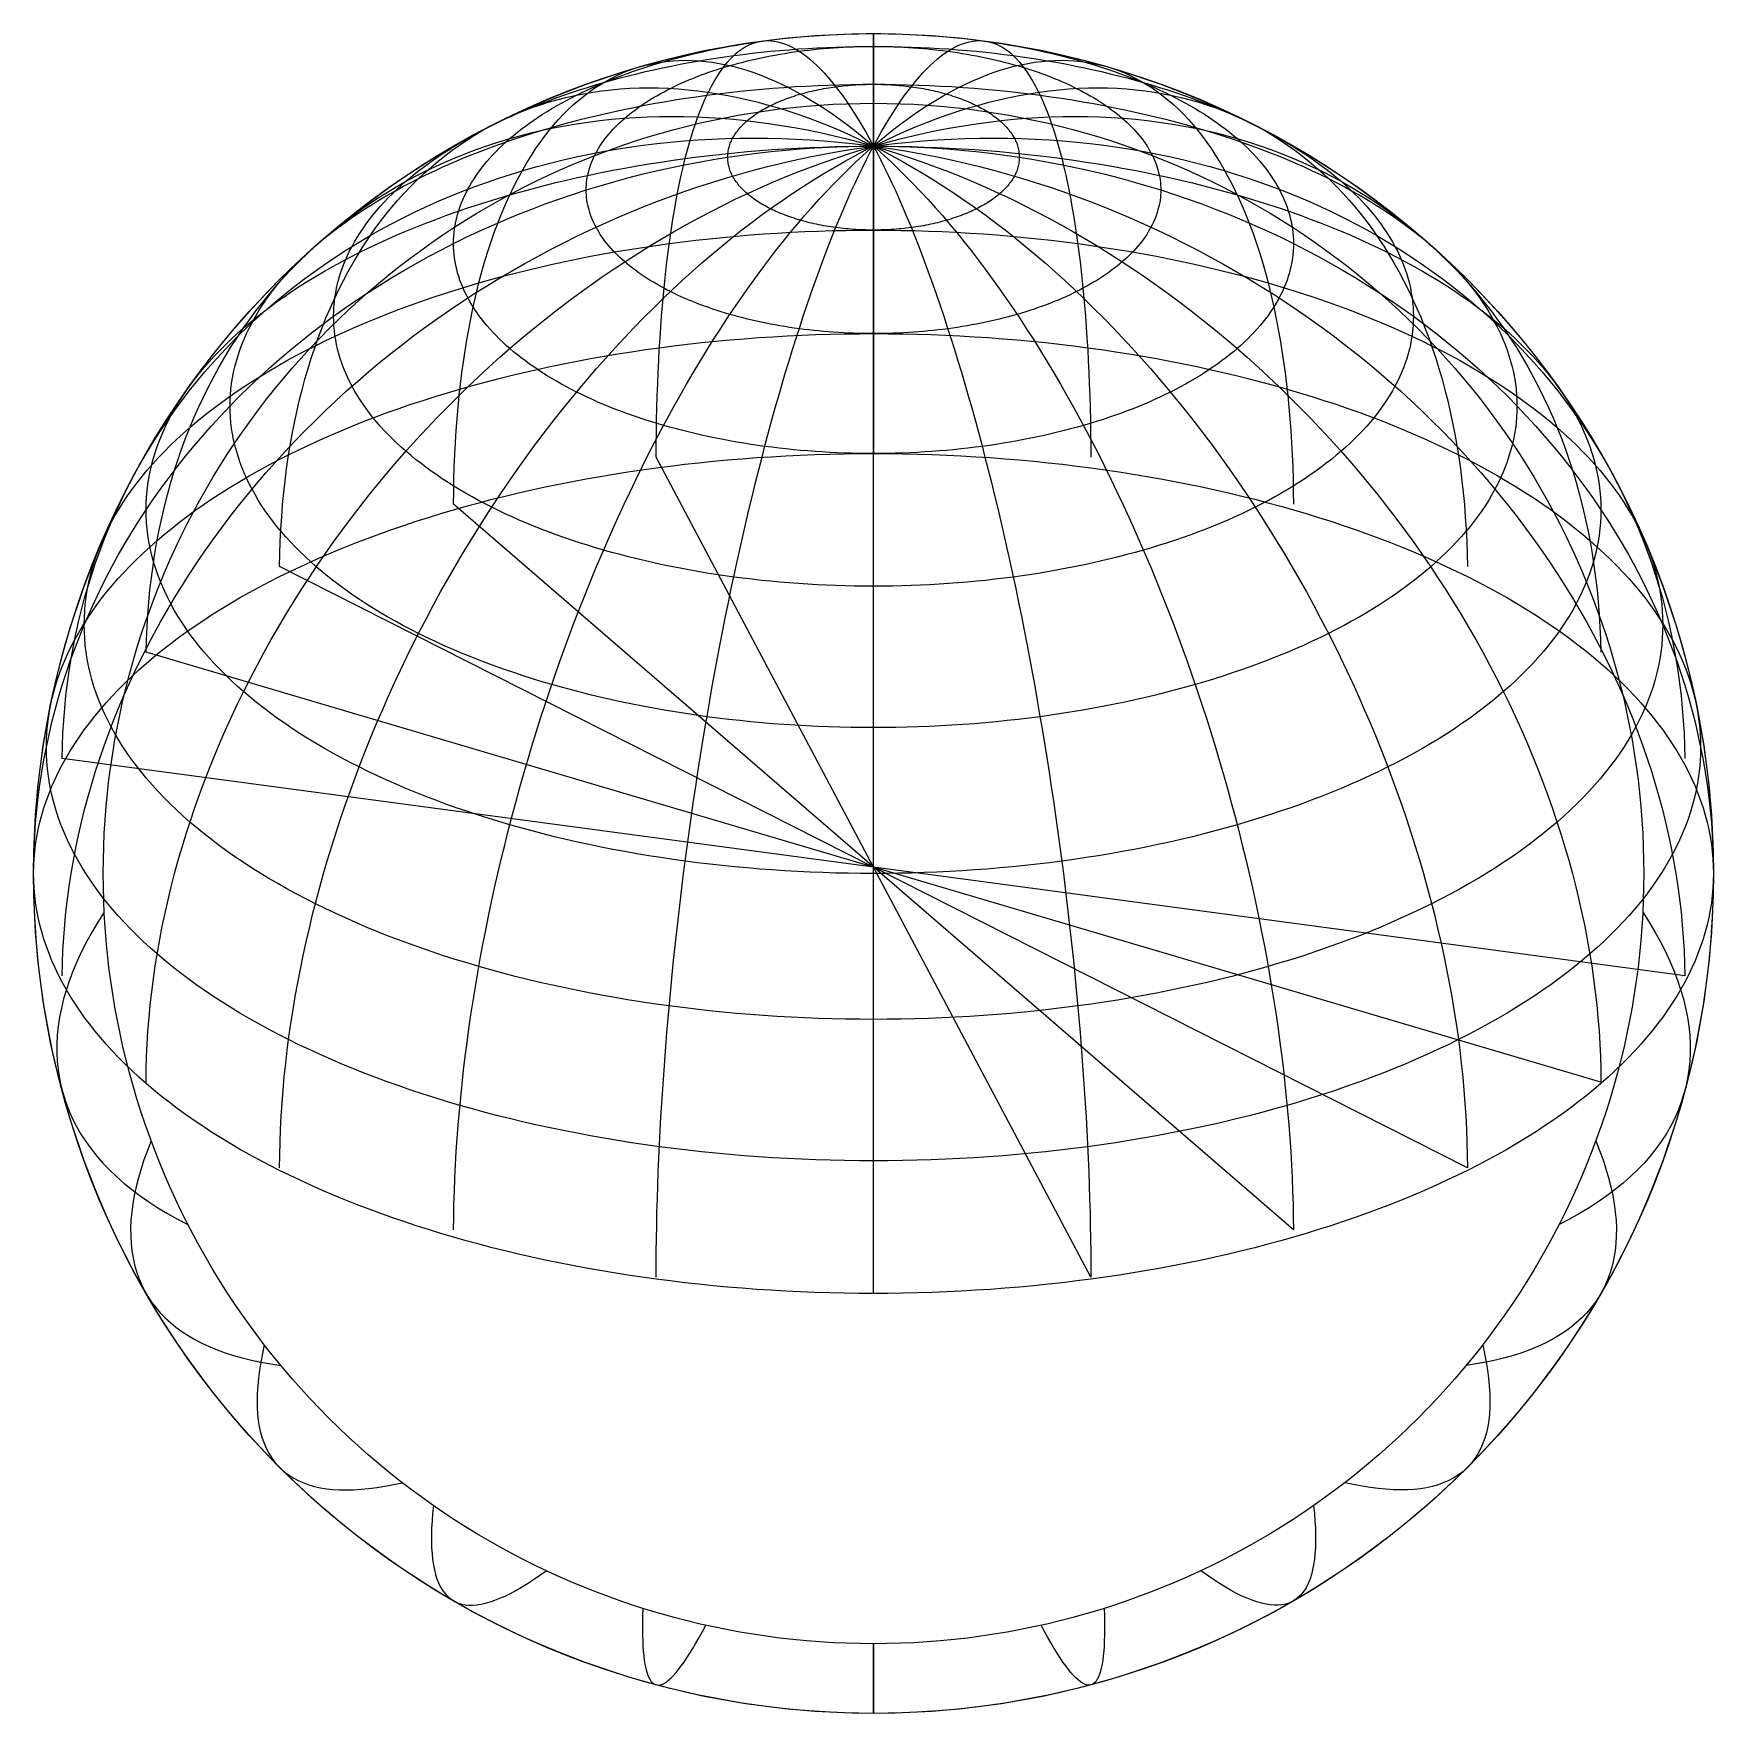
# Model space of a CAD drawing. Header units: millimetres. Extents: x -40 to 40, y -40 to 40.
import ezdxf

# ---------------------------------------------------------------- set-up
doc = ezdxf.new("R2010")
doc.units = ezdxf.units.MM
for name, color, linetype in [('CUT_OUTER', 1, 'Continuous'), ('ENGRAVE', 7, 'Continuous'), ('ENGRAVE_FINE', 8, 'Continuous')]:
    doc.layers.add(name, color=color, linetype=linetype)

msp = doc.modelspace()

# ---------------------------------------------------------------- linework, layer by layer
at = {"layer": 'CUT_OUTER'}
msp.add_circle((0, 0), 40, dxfattribs=at)
at = {"layer": 'ENGRAVE'}
for points in [[(40, 0), (39.9939, -0.6981), (39.9756, -1.396), (39.9452, -2.0934), (39.9026, -2.7903), (39.8478, -3.4862), (39.7809, -4.1811), (39.7018, -4.8748), (39.6107, -5.5669), (39.5075, -6.2574), (39.3923, -6.9459), (39.2651, -7.6324), (39.1259, -8.3165), (38.9748, -8.998), (38.8118, -9.6769), (38.637, -10.3528), (38.4505, -11.0255), (38.2522, -11.6949), (38.0423, -12.3607), (37.8207, -13.0227), (37.5877, -13.6808), (37.3432, -14.3347), (37.0874, -14.9843), (36.8202, -15.6292), (36.5418, -16.2695), (36.2523, -16.9047), (35.9518, -17.5348), (35.6403, -18.1596), (35.3179, -18.7789), (34.9848, -19.3924), (34.641, -20), (34.2867, -20.6015), (33.9219, -21.1968), (33.5468, -21.7856), (33.1615, -22.3677), (32.7661, -22.9431), (32.3607, -23.5114), (31.9454, -24.0726), (31.5204, -24.6265), (31.0858, -25.1728), (30.6418, -25.7115), (30.1884, -26.2424), (29.7258, -26.7652), (29.2541, -27.2799), (28.7736, -27.7863), (28.2843, -28.2843), (27.7863, -28.7736), (27.2799, -29.2541), (26.7652, -29.7258), (26.2424, -30.1884), (25.7115, -30.6418), (25.1728, -31.0858), (24.6265, -31.5204), (24.0726, -31.9454), (23.5114, -32.3607), (22.9431, -32.7661), (22.3677, -33.1615), (21.7856, -33.5468), (21.1968, -33.9219), (20.6015, -34.2867), (20, -34.641), (19.3924, -34.9848), (18.7789, -35.3179), (18.1596, -35.6403), (17.5348, -35.9518), (16.9047, -36.2523), (16.2695, -36.5418), (15.6292, -36.8202), (14.9843, -37.0874), (14.3347, -37.3432), (13.6808, -37.5877), (13.0227, -37.8207), (12.3607, -38.0423), (11.6949, -38.2522), (11.0255, -38.4505), (10.3528, -38.637), (9.6769, -38.8118), (8.998, -38.9748), (8.3165, -39.1259), (7.6324, -39.2651), (6.9459, -39.3923), (6.2574, -39.5075), (5.5669, -39.6107), (4.8748, -39.7018), (4.1811, -39.7809), (3.4862, -39.8478), (2.7903, -39.9026), (2.0934, -39.9452), (1.396, -39.9756), (0.6981, -39.9939), (0, -40), (-0.6981, -39.9939), (-1.396, -39.9756), (-2.0934, -39.9452), (-2.7903, -39.9026), (-3.4862, -39.8478), (-4.1811, -39.7809), (-4.8748, -39.7018), (-5.5669, -39.6107), (-6.2574, -39.5075), (-6.9459, -39.3923), (-7.6324, -39.2651), (-8.3165, -39.1259), (-8.998, -38.9748), (-9.6769, -38.8118), (-10.3528, -38.637), (-11.0255, -38.4505), (-11.6949, -38.2522), (-12.3607, -38.0423), (-13.0227, -37.8207), (-13.6808, -37.5877), (-14.3347, -37.3432), (-14.9843, -37.0874), (-15.6292, -36.8202), (-16.2695, -36.5418), (-16.9047, -36.2523), (-17.5348, -35.9518), (-18.1596, -35.6403), (-18.7789, -35.3179), (-19.3924, -34.9848), (-20, -34.641), (-20.6015, -34.2867), (-21.1968, -33.9219), (-21.7856, -33.5468), (-22.3677, -33.1615), (-22.9431, -32.7661), (-23.5114, -32.3607), (-24.0726, -31.9454), (-24.6265, -31.5204), (-25.1728, -31.0858), (-25.7115, -30.6418), (-26.2424, -30.1884), (-26.7652, -29.7258), (-27.2799, -29.2541), (-27.7863, -28.7736), (-28.2843, -28.2843), (-28.7736, -27.7863), (-29.2541, -27.2799), (-29.7258, -26.7652), (-30.1884, -26.2424), (-30.6418, -25.7115), (-31.0858, -25.1728), (-31.5204, -24.6265), (-31.9454, -24.0726), (-32.3607, -23.5114), (-32.7661, -22.9431), (-33.1615, -22.3677), (-33.5468, -21.7856), (-33.9219, -21.1968), (-34.2867, -20.6015), (-34.641, -20), (-34.9848, -19.3924), (-35.3179, -18.7789), (-35.6403, -18.1596), (-35.9518, -17.5348), (-36.2523, -16.9047), (-36.5418, -16.2695), (-36.8202, -15.6292), (-37.0874, -14.9843), (-37.3432, -14.3347), (-37.5877, -13.6808), (-37.8207, -13.0227), (-38.0423, -12.3607), (-38.2522, -11.6949), (-38.4505, -11.0255), (-38.637, -10.3528), (-38.8118, -9.6769), (-38.9748, -8.998), (-39.1259, -8.3165), (-39.2651, -7.6324), (-39.3923, -6.9459), (-39.5075, -6.2574), (-39.6107, -5.5669), (-39.7018, -4.8748), (-39.7809, -4.1811), (-39.8478, -3.4862), (-39.9026, -2.7903), (-39.9452, -2.0934), (-39.9756, -1.396), (-39.9939, -0.6981), (-40, 0), (-39.9939, 0.6981), (-39.9756, 1.396), (-39.9452, 2.0934), (-39.9026, 2.7903), (-39.8478, 3.4862), (-39.7809, 4.1811), (-39.7018, 4.8748), (-39.6107, 5.5669), (-39.5075, 6.2574), (-39.3923, 6.9459), (-39.2651, 7.6324), (-39.1259, 8.3165), (-38.9748, 8.998), (-38.8118, 9.6769), (-38.637, 10.3528), (-38.4505, 11.0255), (-38.2522, 11.6949), (-38.0423, 12.3607), (-37.8207, 13.0227), (-37.5877, 13.6808), (-37.3432, 14.3347), (-37.0874, 14.9843), (-36.8202, 15.6292), (-36.5418, 16.2695), (-36.2523, 16.9047), (-35.9518, 17.5348), (-35.6403, 18.1596), (-35.3179, 18.7789), (-34.9848, 19.3924), (-34.641, 20), (-34.2867, 20.6015), (-33.9219, 21.1968), (-33.5468, 21.7856), (-33.1615, 22.3677), (-32.7661, 22.9431), (-32.3607, 23.5114), (-31.9454, 24.0726), (-31.5204, 24.6265), (-31.0858, 25.1728), (-30.6418, 25.7115), (-30.1884, 26.2424), (-29.7258, 26.7652), (-29.2541, 27.2799), (-28.7736, 27.7863), (-28.2843, 28.2843), (-27.7863, 28.7736), (-27.2799, 29.2541), (-26.7652, 29.7258), (-26.2424, 30.1884), (-25.7115, 30.6418), (-25.1728, 31.0858), (-24.6265, 31.5204), (-24.0726, 31.9454), (-23.5114, 32.3607), (-22.9431, 32.7661), (-22.3677, 33.1615), (-21.7856, 33.5468), (-21.1968, 33.9219), (-20.6015, 34.2867), (-20, 34.641), (-19.3924, 34.9848), (-18.7789, 35.3179), (-18.1596, 35.6403), (-17.5348, 35.9518), (-16.9047, 36.2523), (-16.2695, 36.5418), (-15.6292, 36.8202), (-14.9843, 37.0874), (-14.3347, 37.3432), (-13.6808, 37.5877), (-13.0227, 37.8207), (-12.3607, 38.0423), (-11.6949, 38.2522), (-11.0255, 38.4505), (-10.3528, 38.637), (-9.6769, 38.8118), (-8.998, 38.9748), (-8.3165, 39.1259), (-7.6324, 39.2651), (-6.9459, 39.3923), (-6.2574, 39.5075), (-5.5669, 39.6107), (-4.8748, 39.7018), (-4.1811, 39.7809), (-3.4862, 39.8478), (-2.7903, 39.9026), (-2.0934, 39.9452), (-1.396, 39.9756), (-0.6981, 39.9939), (0, 40), (0.6981, 39.9939), (1.396, 39.9756), (2.0934, 39.9452), (2.7903, 39.9026), (3.4862, 39.8478), (4.1811, 39.7809), (4.8748, 39.7018), (5.5669, 39.6107), (6.2574, 39.5075), (6.9459, 39.3923), (7.6324, 39.2651), (8.3165, 39.1259), (8.998, 38.9748), (9.6769, 38.8118), (10.3528, 38.637), (11.0255, 38.4505), (11.6949, 38.2522), (12.3607, 38.0423), (13.0227, 37.8207), (13.6808, 37.5877), (14.3347, 37.3432), (14.9843, 37.0874), (15.6292, 36.8202), (16.2695, 36.5418), (16.9047, 36.2523), (17.5348, 35.9518), (18.1596, 35.6403), (18.7789, 35.3179), (19.3924, 34.9848), (20, 34.641), (20.6015, 34.2867), (21.1968, 33.9219), (21.7856, 33.5468), (22.3677, 33.1615), (22.9431, 32.7661), (23.5114, 32.3607), (24.0726, 31.9454), (24.6265, 31.5204), (25.1728, 31.0858), (25.7115, 30.6418), (26.2424, 30.1884), (26.7652, 29.7258), (27.2799, 29.2541), (27.7863, 28.7736), (28.2843, 28.2843), (28.7736, 27.7863), (29.2541, 27.2799), (29.7258, 26.7652), (30.1884, 26.2424), (30.6418, 25.7115), (31.0858, 25.1728), (31.5204, 24.6265), (31.9454, 24.0726), (32.3607, 23.5114), (32.7661, 22.9431), (33.1615, 22.3677), (33.5468, 21.7856), (33.9219, 21.1968), (34.2867, 20.6015), (34.641, 20), (34.9848, 19.3924), (35.3179, 18.7789), (35.6403, 18.1596), (35.9518, 17.5348), (36.2523, 16.9047), (36.5418, 16.2695), (36.8202, 15.6292), (37.0874, 14.9843), (37.3432, 14.3347), (37.5877, 13.6808), (37.8207, 13.0227), (38.0423, 12.3607), (38.2522, 11.6949), (38.4505, 11.0255), (38.637, 10.3528), (38.8118, 9.6769), (38.9748, 8.998), (39.1259, 8.3165), (39.2651, 7.6324), (39.3923, 6.9459), (39.5075, 6.2574), (39.6107, 5.5669), (39.7018, 4.8748), (39.7809, 4.1811), (39.8478, 3.4862), (39.9026, 2.7903), (39.9452, 2.0934), (39.9756, 1.396), (39.9939, 0.6981), (40, 0)], [(40, 0), (39.9939, -0.349), (39.9756, -0.698), (39.9452, -1.0467), (39.9026, -1.3951), (39.8478, -1.7431), (39.7809, -2.0906), (39.7018, -2.4374), (39.6107, -2.7835), (39.5075, -3.1287), (39.3923, -3.473), (39.2651, -3.8162), (39.1259, -4.1582), (38.9748, -4.499), (38.8118, -4.8384), (38.637, -5.1764), (38.4505, -5.5127), (38.2522, -5.8474), (38.0423, -6.1803), (37.8207, -6.5114), (37.5877, -6.8404), (37.3432, -7.1674), (37.0874, -7.4921), (36.8202, -7.8146), (36.5418, -8.1347), (36.2523, -8.4524), (35.9518, -8.7674), (35.6403, -9.0798), (35.3179, -9.3894), (34.9848, -9.6962), (34.641, -10), (34.2867, -10.3008), (33.9219, -10.5984), (33.5468, -10.8928), (33.1615, -11.1839), (32.7661, -11.4715), (32.3607, -11.7557), (31.9454, -12.0363), (31.5204, -12.3132), (31.0858, -12.5864), (30.6418, -12.8558), (30.1884, -13.1212), (29.7258, -13.3826), (29.2541, -13.64), (28.7736, -13.8932), (28.2843, -14.1421), (27.7863, -14.3868), (27.2799, -14.6271), (26.7652, -14.8629), (26.2424, -15.0942), (25.7115, -15.3209), (25.1728, -15.5429), (24.6265, -15.7602), (24.0726, -15.9727), (23.5114, -16.1803), (22.9431, -16.383), (22.3677, -16.5808), (21.7856, -16.7734), (21.1968, -16.961), (20.6015, -17.1433), (20, -17.3205), (19.3924, -17.4924), (18.7789, -17.659), (18.1596, -17.8201), (17.5348, -17.9759), (16.9047, -18.1262), (16.2695, -18.2709), (15.6292, -18.4101), (14.9843, -18.5437), (14.3347, -18.6716), (13.6808, -18.7939), (13.0227, -18.9104), (12.3607, -19.0211), (11.6949, -19.1261), (11.0255, -19.2252), (10.3528, -19.3185), (9.6769, -19.4059), (8.998, -19.4874), (8.3165, -19.563), (7.6324, -19.6325), (6.9459, -19.6962), (6.2574, -19.7538), (5.5669, -19.8054), (4.8748, -19.8509), (4.1811, -19.8904), (3.4862, -19.9239), (2.7903, -19.9513), (2.0934, -19.9726), (1.396, -19.9878), (0.6981, -19.997), (0, -20), (-0.6981, -19.997), (-1.396, -19.9878), (-2.0934, -19.9726), (-2.7903, -19.9513), (-3.4862, -19.9239), (-4.1811, -19.8904), (-4.8748, -19.8509), (-5.5669, -19.8054), (-6.2574, -19.7538), (-6.9459, -19.6962), (-7.6324, -19.6325), (-8.3165, -19.563), (-8.998, -19.4874), (-9.6769, -19.4059), (-10.3528, -19.3185), (-11.0255, -19.2252), (-11.6949, -19.1261), (-12.3607, -19.0211), (-13.0227, -18.9104), (-13.6808, -18.7939), (-14.3347, -18.6716), (-14.9843, -18.5437), (-15.6292, -18.4101), (-16.2695, -18.2709), (-16.9047, -18.1262), (-17.5348, -17.9759), (-18.1596, -17.8201), (-18.7789, -17.659), (-19.3924, -17.4924), (-20, -17.3205), (-20.6015, -17.1433), (-21.1968, -16.961), (-21.7856, -16.7734), (-22.3677, -16.5808), (-22.9431, -16.383), (-23.5114, -16.1803), (-24.0726, -15.9727), (-24.6265, -15.7602), (-25.1728, -15.5429), (-25.7115, -15.3209), (-26.2424, -15.0942), (-26.7652, -14.8629), (-27.2799, -14.6271), (-27.7863, -14.3868), (-28.2843, -14.1421), (-28.7736, -13.8932), (-29.2541, -13.64), (-29.7258, -13.3826), (-30.1884, -13.1212), (-30.6418, -12.8558), (-31.0858, -12.5864), (-31.5204, -12.3132), (-31.9454, -12.0363), (-32.3607, -11.7557), (-32.7661, -11.4715), (-33.1615, -11.1839), (-33.5468, -10.8928), (-33.9219, -10.5984), (-34.2867, -10.3008), (-34.641, -10), (-34.9848, -9.6962), (-35.3179, -9.3894), (-35.6403, -9.0798), (-35.9518, -8.7674), (-36.2523, -8.4524), (-36.5418, -8.1347), (-36.8202, -7.8146), (-37.0874, -7.4921), (-37.3432, -7.1674), (-37.5877, -6.8404), (-37.8207, -6.5114), (-38.0423, -6.1803), (-38.2522, -5.8474), (-38.4505, -5.5127), (-38.637, -5.1764), (-38.8118, -4.8384), (-38.9748, -4.499), (-39.1259, -4.1582), (-39.2651, -3.8162), (-39.3923, -3.473), (-39.5075, -3.1287), (-39.6107, -2.7835), (-39.7018, -2.4374), (-39.7809, -2.0906), (-39.8478, -1.7431), (-39.9026, -1.3951), (-39.9452, -1.0467), (-39.9756, -0.698), (-39.9939, -0.349), (-40, 0), (-39.9939, 0.349), (-39.9756, 0.698), (-39.9452, 1.0467), (-39.9026, 1.3951), (-39.8478, 1.7431), (-39.7809, 2.0906), (-39.7018, 2.4374), (-39.6107, 2.7835), (-39.5075, 3.1287), (-39.3923, 3.473), (-39.2651, 3.8162), (-39.1259, 4.1582), (-38.9748, 4.499), (-38.8118, 4.8384), (-38.637, 5.1764), (-38.4505, 5.5127), (-38.2522, 5.8474), (-38.0423, 6.1803), (-37.8207, 6.5114), (-37.5877, 6.8404), (-37.3432, 7.1674), (-37.0874, 7.4921), (-36.8202, 7.8146), (-36.5418, 8.1347), (-36.2523, 8.4524), (-35.9518, 8.7674), (-35.6403, 9.0798), (-35.3179, 9.3894), (-34.9848, 9.6962), (-34.641, 10), (-34.2867, 10.3008), (-33.9219, 10.5984), (-33.5468, 10.8928), (-33.1615, 11.1839), (-32.7661, 11.4715), (-32.3607, 11.7557), (-31.9454, 12.0363), (-31.5204, 12.3132), (-31.0858, 12.5864), (-30.6418, 12.8558), (-30.1884, 13.1212), (-29.7258, 13.3826), (-29.2541, 13.64), (-28.7736, 13.8932), (-28.2843, 14.1421), (-27.7863, 14.3868), (-27.2799, 14.6271), (-26.7652, 14.8629), (-26.2424, 15.0942), (-25.7115, 15.3209), (-25.1728, 15.5429), (-24.6265, 15.7602), (-24.0726, 15.9727), (-23.5114, 16.1803), (-22.9431, 16.383), (-22.3677, 16.5808), (-21.7856, 16.7734), (-21.1968, 16.961), (-20.6015, 17.1433), (-20, 17.3205), (-19.3924, 17.4924), (-18.7789, 17.659), (-18.1596, 17.8201), (-17.5348, 17.9759), (-16.9047, 18.1262), (-16.2695, 18.2709), (-15.6292, 18.4101), (-14.9843, 18.5437), (-14.3347, 18.6716), (-13.6808, 18.7939), (-13.0227, 18.9104), (-12.3607, 19.0211), (-11.6949, 19.1261), (-11.0255, 19.2252), (-10.3528, 19.3185), (-9.6769, 19.4059), (-8.998, 19.4874), (-8.3165, 19.563), (-7.6324, 19.6325), (-6.9459, 19.6962), (-6.2574, 19.7538), (-5.5669, 19.8054), (-4.8748, 19.8509), (-4.1811, 19.8904), (-3.4862, 19.9239), (-2.7903, 19.9513), (-2.0934, 19.9726), (-1.396, 19.9878), (-0.6981, 19.997), (0, 20), (0.6981, 19.997), (1.396, 19.9878), (2.0934, 19.9726), (2.7903, 19.9513), (3.4862, 19.9239), (4.1811, 19.8904), (4.8748, 19.8509), (5.5669, 19.8054), (6.2574, 19.7538), (6.9459, 19.6962), (7.6324, 19.6325), (8.3165, 19.563), (8.998, 19.4874), (9.6769, 19.4059), (10.3528, 19.3185), (11.0255, 19.2252), (11.6949, 19.1261), (12.3607, 19.0211), (13.0227, 18.9104), (13.6808, 18.7939), (14.3347, 18.6716), (14.9843, 18.5437), (15.6292, 18.4101), (16.2695, 18.2709), (16.9047, 18.1262), (17.5348, 17.9759), (18.1596, 17.8201), (18.7789, 17.659), (19.3924, 17.4924), (20, 17.3205), (20.6015, 17.1433), (21.1968, 16.961), (21.7856, 16.7734), (22.3677, 16.5808), (22.9431, 16.383), (23.5114, 16.1803), (24.0726, 15.9727), (24.6265, 15.7602), (25.1728, 15.5429), (25.7115, 15.3209), (26.2424, 15.0942), (26.7652, 14.8629), (27.2799, 14.6271), (27.7863, 14.3868), (28.2843, 14.1421), (28.7736, 13.8932), (29.2541, 13.64), (29.7258, 13.3826), (30.1884, 13.1212), (30.6418, 12.8558), (31.0858, 12.5864), (31.5204, 12.3132), (31.9454, 12.0363), (32.3607, 11.7557), (32.7661, 11.4715), (33.1615, 11.1839), (33.5468, 10.8928), (33.9219, 10.5984), (34.2867, 10.3008), (34.641, 10), (34.9848, 9.6962), (35.3179, 9.3894), (35.6403, 9.0798), (35.9518, 8.7674), (36.2523, 8.4524), (36.5418, 8.1347), (36.8202, 7.8146), (37.0874, 7.4921), (37.3432, 7.1674), (37.5877, 6.8404), (37.8207, 6.5114), (38.0423, 6.1803), (38.2522, 5.8474), (38.4505, 5.5127), (38.637, 5.1764), (38.8118, 4.8384), (38.9748, 4.499), (39.1259, 4.1582), (39.2651, 3.8162), (39.3923, 3.473), (39.5075, 3.1287), (39.6107, 2.7835), (39.7018, 2.4374), (39.7809, 2.0906), (39.8478, 1.7431), (39.9026, 1.3951), (39.9452, 1.0467), (39.9756, 0.698), (39.9939, 0.349), (40, 0)]]:
    msp.add_lwpolyline(points, dxfattribs=at)
at = {"layer": 'ENGRAVE_FINE'}
for points in [[(20, 30), (19.997, 29.8255), (19.9878, 29.651), (19.9726, 29.4766), (19.9513, 29.3024), (19.9239, 29.1284), (19.8904, 28.9547), (19.8509, 28.7813), (19.8054, 28.6083), (19.7538, 28.4357), (19.6962, 28.2635), (19.6325, 28.0919), (19.563, 27.9209), (19.4874, 27.7505), (19.4059, 27.5808), (19.3185, 27.4118), (19.2252, 27.2436), (19.1261, 27.0763), (19.0211, 26.9098), (18.9104, 26.7443), (18.7939, 26.5798), (18.6716, 26.4163), (18.5437, 26.2539), (18.4101, 26.0927), (18.2709, 25.9326), (18.1262, 25.7738), (17.9759, 25.6163), (17.8201, 25.4601), (17.659, 25.3053), (17.4924, 25.1519), (17.3205, 25), (17.1433, 24.8496), (16.961, 24.7008), (16.7734, 24.5536), (16.5808, 24.4081), (16.383, 24.2642), (16.1803, 24.1221), (15.9727, 23.9818), (15.7602, 23.8434), (15.5429, 23.7068), (15.3209, 23.5721), (15.0942, 23.4394), (14.8629, 23.3087), (14.6271, 23.18), (14.3868, 23.0534), (14.1421, 22.9289), (13.8932, 22.8066), (13.64, 22.6865), (13.3826, 22.5686), (13.1212, 22.4529), (12.8558, 22.3396), (12.5864, 22.2285), (12.3132, 22.1199), (12.0363, 22.0136), (11.7557, 21.9098), (11.4715, 21.8085), (11.1839, 21.7096), (10.8928, 21.6133), (10.5984, 21.5195), (10.3008, 21.4283), (10, 21.3397), (9.6962, 21.2538), (9.3894, 21.1705), (9.0798, 21.0899), (8.7674, 21.0121), (8.4524, 20.9369), (8.1347, 20.8645), (7.8146, 20.795), (7.4921, 20.7282), (7.1674, 20.6642), (6.8404, 20.6031), (6.5114, 20.5448), (6.1803, 20.4894), (5.8474, 20.437), (5.5127, 20.3874), (5.1764, 20.3407), (4.8384, 20.297), (4.499, 20.2563), (4.1582, 20.2185), (3.8162, 20.1837), (3.473, 20.1519), (3.1287, 20.1231), (2.7835, 20.0973), (2.4374, 20.0745), (2.0906, 20.0548), (1.7431, 20.0381), (1.3951, 20.0244), (1.0467, 20.0137), (0.698, 20.0061), (0.349, 20.0015), (0, 20), (-0.349, 20.0015), (-0.698, 20.0061), (-1.0467, 20.0137), (-1.3951, 20.0244), (-1.7431, 20.0381), (-2.0906, 20.0548), (-2.4374, 20.0745), (-2.7835, 20.0973), (-3.1287, 20.1231), (-3.473, 20.1519), (-3.8162, 20.1837), (-4.1582, 20.2185), (-4.499, 20.2563), (-4.8384, 20.297), (-5.1764, 20.3407), (-5.5127, 20.3874), (-5.8474, 20.437), (-6.1803, 20.4894), (-6.5114, 20.5448), (-6.8404, 20.6031), (-7.1674, 20.6642), (-7.4921, 20.7282), (-7.8146, 20.795), (-8.1347, 20.8645), (-8.4524, 20.9369), (-8.7674, 21.0121), (-9.0798, 21.0899), (-9.3894, 21.1705), (-9.6962, 21.2538), (-10, 21.3397), (-10.3008, 21.4283), (-10.5984, 21.5195), (-10.8928, 21.6133), (-11.1839, 21.7096), (-11.4715, 21.8085), (-11.7557, 21.9098), (-12.0363, 22.0136), (-12.3132, 22.1199), (-12.5864, 22.2285), (-12.8558, 22.3396), (-13.1212, 22.4529), (-13.3826, 22.5686), (-13.64, 22.6865), (-13.8932, 22.8066), (-14.1421, 22.9289), (-14.3868, 23.0534), (-14.6271, 23.18), (-14.8629, 23.3087), (-15.0942, 23.4394), (-15.3209, 23.5721), (-15.5429, 23.7068), (-15.7602, 23.8434), (-15.9727, 23.9818), (-16.1803, 24.1221), (-16.383, 24.2642), (-16.5808, 24.4081), (-16.7734, 24.5536), (-16.961, 24.7008), (-17.1433, 24.8496), (-17.3205, 25), (-17.4924, 25.1519), (-17.659, 25.3053), (-17.8201, 25.4601), (-17.9759, 25.6163), (-18.1262, 25.7738), (-18.2709, 25.9326), (-18.4101, 26.0927), (-18.5437, 26.2539), (-18.6716, 26.4163), (-18.7939, 26.5798), (-18.9104, 26.7443), (-19.0211, 26.9098), (-19.1261, 27.0763), (-19.2252, 27.2436), (-19.3185, 27.4118), (-19.4059, 27.5808), (-19.4874, 27.7505), (-19.563, 27.9209), (-19.6325, 28.0919), (-19.6962, 28.2635), (-19.7538, 28.4357), (-19.8054, 28.6083), (-19.8509, 28.7813), (-19.8904, 28.9547), (-19.9239, 29.1284), (-19.9513, 29.3024), (-19.9726, 29.4766), (-19.9878, 29.651), (-19.997, 29.8255), (-20, 30), (-19.997, 30.1745), (-19.9878, 30.349), (-19.9726, 30.5234), (-19.9513, 30.6976), (-19.9239, 30.8716), (-19.8904, 31.0453), (-19.8509, 31.2187), (-19.8054, 31.3917), (-19.7538, 31.5643), (-19.6962, 31.7365), (-19.6325, 31.9081), (-19.563, 32.0791), (-19.4874, 32.2495), (-19.4059, 32.4192), (-19.3185, 32.5882), (-19.2252, 32.7564), (-19.1261, 32.9237), (-19.0211, 33.0902), (-18.9104, 33.2557), (-18.7939, 33.4202), (-18.6716, 33.5837), (-18.5437, 33.7461), (-18.4101, 33.9073), (-18.2709, 34.0674), (-18.1262, 34.2262), (-17.9759, 34.3837), (-17.8201, 34.5399), (-17.659, 34.6947), (-17.4924, 34.8481), (-17.3205, 35), (-17.1433, 35.1504), (-16.961, 35.2992), (-16.7734, 35.4464), (-16.5808, 35.5919), (-16.383, 35.7358), (-16.1803, 35.8779), (-15.9727, 36.0182), (-15.7602, 36.1566), (-15.5429, 36.2932), (-15.3209, 36.4279), (-15.0942, 36.5606), (-14.8629, 36.6913), (-14.6271, 36.82), (-14.3868, 36.9466), (-14.1421, 37.0711), (-13.8932, 37.1934), (-13.64, 37.3135), (-13.3826, 37.4314), (-13.1212, 37.5471), (-12.8558, 37.6604), (-12.5864, 37.7715), (-12.3132, 37.8801), (-12.0363, 37.9864), (-11.7557, 38.0902), (-11.4715, 38.1915), (-11.1839, 38.2904), (-10.8928, 38.3867), (-10.5984, 38.4805), (-10.3008, 38.5717), (-10, 38.6603), (-9.6962, 38.7462), (-9.3894, 38.8295), (-9.0798, 38.9101), (-8.7674, 38.9879), (-8.4524, 39.0631), (-8.1347, 39.1355), (-7.8146, 39.205), (-7.4921, 39.2718), (-7.1674, 39.3358), (-6.8404, 39.3969), (-6.5114, 39.4552), (-6.1803, 39.5106), (-5.8474, 39.563), (-5.5127, 39.6126), (-5.1764, 39.6593), (-4.8384, 39.703), (-4.499, 39.7437), (-4.1582, 39.7815), (-3.8162, 39.8163), (-3.473, 39.8481), (-3.1287, 39.8769), (-2.7835, 39.9027), (-2.4374, 39.9255), (-2.0906, 39.9452), (-1.7431, 39.9619), (-1.3951, 39.9756), (-1.0467, 39.9863), (-0.698, 39.9939), (-0.349, 39.9985), (0, 40), (0.349, 39.9985), (0.698, 39.9939), (1.0467, 39.9863), (1.3951, 39.9756), (1.7431, 39.9619), (2.0906, 39.9452), (2.4374, 39.9255), (2.7835, 39.9027), (3.1287, 39.8769), (3.473, 39.8481), (3.8162, 39.8163), (4.1582, 39.7815), (4.499, 39.7437), (4.8384, 39.703), (5.1764, 39.6593), (5.5127, 39.6126), (5.8474, 39.563), (6.1803, 39.5106), (6.5114, 39.4552), (6.8404, 39.3969), (7.1674, 39.3358), (7.4921, 39.2718), (7.8146, 39.205), (8.1347, 39.1355), (8.4524, 39.0631), (8.7674, 38.9879), (9.0798, 38.9101), (9.3894, 38.8295), (9.6962, 38.7462), (10, 38.6603), (10.3008, 38.5717), (10.5984, 38.4805), (10.8928, 38.3867), (11.1839, 38.2904), (11.4715, 38.1915), (11.7557, 38.0902), (12.0363, 37.9864), (12.3132, 37.8801), (12.5864, 37.7715), (12.8558, 37.6604), (13.1212, 37.5471), (13.3826, 37.4314), (13.64, 37.3135), (13.8932, 37.1934), (14.1421, 37.0711), (14.3868, 36.9466), (14.6271, 36.82), (14.8629, 36.6913), (15.0942, 36.5606), (15.3209, 36.4279), (15.5429, 36.2932), (15.7602, 36.1566), (15.9727, 36.0182), (16.1803, 35.8779), (16.383, 35.7358), (16.5808, 35.5919), (16.7734, 35.4464), (16.961, 35.2992), (17.1433, 35.1504), (17.3205, 35), (17.4924, 34.8481), (17.659, 34.6947), (17.8201, 34.5399), (17.9759, 34.3837), (18.1262, 34.2262), (18.2709, 34.0674), (18.4101, 33.9073), (18.5437, 33.7461), (18.6716, 33.5837), (18.7939, 33.4202), (18.9104, 33.2557), (19.0211, 33.0902), (19.1261, 32.9237), (19.2252, 32.7564), (19.3185, 32.5882), (19.4059, 32.4192), (19.4874, 32.2495), (19.563, 32.0791), (19.6325, 31.9081), (19.6962, 31.7365), (19.7538, 31.5643), (19.8054, 31.3917), (19.8509, 31.2187), (19.8904, 31.0453), (19.9239, 30.8716), (19.9513, 30.6976), (19.9726, 30.5234), (19.9878, 30.349), (19.997, 30.1745), (20, 30)], [(0, -20), (0, -19.3924), (0, -18.7789), (0, -18.1596), (0, -17.5348), (0, -16.9047), (0, -16.2695), (0, -15.6292), (0, -14.9843), (0, -14.3347), (0, -13.6808), (0, -13.0227), (0, -12.3607), (0, -11.6949), (0, -11.0255), (0, -10.3528), (0, -9.6769), (0, -8.998), (0, -8.3165), (0, -7.6324), (0, -6.9459), (0, -6.2574), (0, -5.5669), (0, -4.8748), (0, -4.1811), (0, -3.4862), (0, -2.7903), (0, -2.0934), (0, -1.396), (0, -0.6981), (0, 0), (0, 0.6981), (0, 1.396), (0, 2.0934), (0, 2.7903), (0, 3.4862), (0, 4.1811), (0, 4.8748), (0, 5.5669), (0, 6.2574), (0, 6.9459), (0, 7.6324), (0, 8.3165), (0, 8.998), (0, 9.6769), (0, 10.3528), (0, 11.0255), (0, 11.6949), (0, 12.3607), (0, 13.0227), (0, 13.6808), (0, 14.3347), (0, 14.9843), (0, 15.6292), (0, 16.2695), (0, 16.9047), (0, 17.5348), (0, 18.1596), (0, 18.7789), (0, 19.3924), (0, 20), (0, 20.6015), (0, 21.1968), (0, 21.7856), (0, 22.3677), (0, 22.9431), (0, 23.5114), (0, 24.0726), (0, 24.6265), (0, 25.1728), (0, 25.7115), (0, 26.2424), (0, 26.7652), (0, 27.2799), (0, 27.7863), (0, 28.2843), (0, 28.7736), (0, 29.2541), (0, 29.7258), (0, 30.1884), (0, 30.6418), (0, 31.0858), (0, 31.5204), (0, 31.9454), (0, 32.3607), (0, 32.7661), (0, 33.1615), (0, 33.5468), (0, 33.9219), (0, 34.2867), (0, 34.641), (0, 34.9848), (0, 35.3179), (0, 35.6403), (0, 35.9518), (0, 36.2523), (0, 36.5418), (0, 36.8202), (0, 37.0874), (0, 37.3432), (0, 37.5877), (0, 37.8207), (0, 38.0423), (0, 38.2522), (0, 38.4505), (0, 38.637), (0, 38.8118), (0, 38.9748), (0, 39.1259), (0, 39.2651), (0, 39.3923), (0, 39.5075), (0, 39.6107), (0, 39.7018), (0, 39.7809), (0, 39.8478), (0, 39.9026), (0, 39.9452), (0, 39.9756), (0, 39.9939), (0, 40), (0, 39.9939), (0, 39.9756), (0, 39.9452), (0, 39.9026), (0, 39.8478), (0, 39.7809), (0, 39.7018), (0, 39.6107), (0, 39.5075), (0, 39.3923), (0, 39.2651), (0, 39.1259), (0, 38.9748), (0, 38.8118), (0, 38.637), (0, 38.4505), (0, 38.2522), (0, 38.0423), (0, 37.8207), (0, 37.5877), (0, 37.3432), (0, 37.0874), (0, 36.8202), (0, 36.5418), (0, 36.2523), (0, 35.9518), (0, 35.6403), (0, 35.3179), (0, 34.9848), (0, 34.641), (0, 34.2867), (0, 33.9219), (0, 33.5468), (0, 33.1615), (0, 32.7661), (0, 32.3607), (0, 31.9454), (0, 31.5204), (0, 31.0858), (0, 30.6418), (0, 30.1884), (0, 29.7258), (0, 29.2541), (0, 28.7736), (0, 28.2843), (0, 27.7863), (0, 27.2799), (0, 26.7652), (0, 26.2424), (0, 25.7115), (0, 25.1728), (0, 24.6265), (0, 24.0726), (0, 23.5114), (0, 22.9431), (0, 22.3677), (0, 21.7856), (0, 21.1968), (0, 20.6015), (0, 20)], [(25.7115, 26.5366), (25.7076, 26.3122), (25.6958, 26.0879), (25.6763, 25.8637), (25.6489, 25.6398), (25.6137, 25.4161), (25.5707, 25.1928), (25.5199, 24.9698), (25.4613, 24.7474), (25.395, 24.5255), (25.3209, 24.3042), (25.2391, 24.0836), (25.1496, 23.8637), (25.0525, 23.6446), (24.9478, 23.4265), (24.8354, 23.2092), (24.7155, 22.993), (24.588, 22.7779), (24.4531, 22.5639), (24.3107, 22.3511), (24.1609, 22.1396), (24.0038, 21.9295), (23.8393, 21.7207), (23.6676, 21.5134), (23.4886, 21.3077), (23.3025, 21.1035), (23.1093, 20.901), (22.9091, 20.7002), (22.7019, 20.5011), (22.4878, 20.304), (22.2668, 20.1087), (22.0391, 19.9154), (21.8046, 19.724), (21.5635, 19.5348), (21.3158, 19.3477), (21.0616, 19.1628), (20.801, 18.9801), (20.5341, 18.7998), (20.2609, 18.6218), (19.9816, 18.4462), (19.6962, 18.273), (19.4047, 18.1024), (19.1074, 17.9344), (18.8042, 17.769), (18.4953, 17.6062), (18.1808, 17.4462), (17.8607, 17.2889), (17.5352, 17.1345), (17.2044, 16.9829), (16.8683, 16.8342), (16.527, 16.6885), (16.1808, 16.5458), (15.8296, 16.4061), (15.4736, 16.2695), (15.1128, 16.136), (14.7475, 16.0057), (14.3777, 15.8787), (14.0035, 15.7548), (13.625, 15.6343), (13.2424, 15.517), (12.8558, 15.4031), (12.4652, 15.2927), (12.0708, 15.1856), (11.6728, 15.082), (11.2712, 14.9819), (10.8662, 14.8853), (10.4578, 14.7922), (10.0463, 14.7028), (9.6317, 14.6169), (9.2142, 14.5347), (8.7939, 14.4561), (8.3708, 14.3812), (7.9453, 14.31), (7.5173, 14.2425), (7.0871, 14.1788), (6.6546, 14.1189), (6.2202, 14.0627), (5.7838, 14.0103), (5.3457, 13.9617), (4.906, 13.917), (4.4648, 13.8761), (4.0222, 13.8391), (3.5783, 13.8059), (3.1334, 13.7766), (2.6876, 13.7512), (2.2409, 13.7297), (1.7935, 13.7121), (1.3456, 13.6984), (0.8973, 13.6886), (0.4487, 13.6828), (0, 13.6808), (-0.4487, 13.6828), (-0.8973, 13.6886), (-1.3456, 13.6984), (-1.7935, 13.7121), (-2.2409, 13.7297), (-2.6876, 13.7512), (-3.1334, 13.7766), (-3.5783, 13.8059), (-4.0222, 13.8391), (-4.4648, 13.8761), (-4.906, 13.917), (-5.3457, 13.9617), (-5.7838, 14.0103), (-6.2202, 14.0627), (-6.6546, 14.1189), (-7.0871, 14.1788), (-7.5173, 14.2425), (-7.9453, 14.31), (-8.3708, 14.3812), (-8.7939, 14.4561), (-9.2142, 14.5347), (-9.6317, 14.6169), (-10.0463, 14.7028), (-10.4578, 14.7922), (-10.8662, 14.8853), (-11.2712, 14.9819), (-11.6728, 15.082), (-12.0708, 15.1856), (-12.4652, 15.2927), (-12.8558, 15.4031), (-13.2424, 15.517), (-13.625, 15.6343), (-14.0035, 15.7548), (-14.3777, 15.8787), (-14.7475, 16.0057), (-15.1128, 16.136), (-15.4736, 16.2695), (-15.8296, 16.4061), (-16.1808, 16.5458), (-16.527, 16.6885), (-16.8683, 16.8342), (-17.2044, 16.9829), (-17.5352, 17.1345), (-17.8607, 17.2889), (-18.1808, 17.4462), (-18.4953, 17.6062), (-18.8042, 17.769), (-19.1074, 17.9344), (-19.4047, 18.1024), (-19.6962, 18.273), (-19.9816, 18.4462), (-20.2609, 18.6218), (-20.5341, 18.7998), (-20.801, 18.9801), (-21.0616, 19.1628), (-21.3158, 19.3477), (-21.5635, 19.5348), (-21.8046, 19.724), (-22.0391, 19.9154), (-22.2668, 20.1087), (-22.4878, 20.304), (-22.7019, 20.5011), (-22.9091, 20.7002), (-23.1093, 20.901), (-23.3025, 21.1035), (-23.4886, 21.3077), (-23.6676, 21.5134), (-23.8393, 21.7207), (-24.0038, 21.9295), (-24.1609, 22.1396), (-24.3107, 22.3511), (-24.4531, 22.5639), (-24.588, 22.7779), (-24.7155, 22.993), (-24.8354, 23.2092), (-24.9478, 23.4265), (-25.0525, 23.6446), (-25.1496, 23.8637), (-25.2391, 24.0836), (-25.3209, 24.3042), (-25.395, 24.5255), (-25.4613, 24.7474), (-25.5199, 24.9698), (-25.5707, 25.1928), (-25.6137, 25.4161), (-25.6489, 25.6398), (-25.6763, 25.8637), (-25.6958, 26.0879), (-25.7076, 26.3122), (-25.7115, 26.5366), (-25.7076, 26.7609), (-25.6958, 26.9852), (-25.6763, 27.2094), (-25.6489, 27.4333), (-25.6137, 27.657), (-25.5707, 27.8803), (-25.5199, 28.1033), (-25.4613, 28.3257), (-25.395, 28.5476), (-25.3209, 28.7689), (-25.2391, 28.9896), (-25.1496, 29.2094), (-25.0525, 29.4285), (-24.9478, 29.6466), (-24.8354, 29.8639), (-24.7155, 30.0801), (-24.588, 30.2952), (-24.4531, 30.5092), (-24.3107, 30.722), (-24.1609, 30.9335), (-24.0038, 31.1436), (-23.8393, 31.3524), (-23.6676, 31.5597), (-23.4886, 31.7655), (-23.3025, 31.9696), (-23.1093, 32.1721), (-22.9091, 32.3729), (-22.7019, 32.572), (-22.4878, 32.7692), (-22.2668, 32.9644), (-22.0391, 33.1578), (-21.8046, 33.3491), (-21.5635, 33.5383), (-21.3158, 33.7254), (-21.0616, 33.9103), (-20.801, 34.093), (-20.5341, 34.2733), (-20.2609, 34.4513), (-19.9816, 34.6269), (-19.6962, 34.8001), (-19.4047, 34.9707), (-19.1074, 35.1387), (-18.8042, 35.3042), (-18.4953, 35.4669), (-18.1808, 35.6269), (-17.8607, 35.7842), (-17.5352, 35.9387), (-17.2044, 36.0902), (-16.8683, 36.2389), (-16.527, 36.3846), (-16.1808, 36.5274), (-15.8296, 36.667), (-15.4736, 36.8036), (-15.1128, 36.9371), (-14.7475, 37.0674), (-14.3777, 37.1945), (-14.0035, 37.3183), (-13.625, 37.4389), (-13.2424, 37.5561), (-12.8558, 37.67), (-12.4652, 37.7805), (-12.0708, 37.8875), (-11.6728, 37.9911), (-11.2712, 38.0912), (-10.8662, 38.1878), (-10.4578, 38.2809), (-10.0463, 38.3703), (-9.6317, 38.4562), (-9.2142, 38.5384), (-8.7939, 38.617), (-8.3708, 38.6919), (-7.9453, 38.7631), (-7.5173, 38.8306), (-7.0871, 38.8943), (-6.6546, 38.9543), (-6.2202, 39.0104), (-5.7838, 39.0628), (-5.3457, 39.1114), (-4.906, 39.1561), (-4.4648, 39.197), (-4.0222, 39.234), (-3.5783, 39.2672), (-3.1334, 39.2965), (-2.6876, 39.3219), (-2.2409, 39.3434), (-1.7935, 39.361), (-1.3456, 39.3747), (-0.8973, 39.3845), (-0.4487, 39.3904), (0, 39.3923), (0.4487, 39.3904), (0.8973, 39.3845), (1.3456, 39.3747), (1.7935, 39.361), (2.2409, 39.3434), (2.6876, 39.3219), (3.1334, 39.2965), (3.5783, 39.2672), (4.0222, 39.234), (4.4648, 39.197), (4.906, 39.1561), (5.3457, 39.1114), (5.7838, 39.0628), (6.2202, 39.0104), (6.6546, 38.9543), (7.0871, 38.8943), (7.5173, 38.8306), (7.9453, 38.7631), (8.3708, 38.6919), (8.7939, 38.617), (9.2142, 38.5384), (9.6317, 38.4562), (10.0463, 38.3703), (10.4578, 38.2809), (10.8662, 38.1878), (11.2712, 38.0912), (11.6728, 37.9911), (12.0708, 37.8875), (12.4652, 37.7805), (12.8558, 37.67), (13.2424, 37.5561), (13.625, 37.4389), (14.0035, 37.3183), (14.3777, 37.1945), (14.7475, 37.0674), (15.1128, 36.9371), (15.4736, 36.8036), (15.8296, 36.667), (16.1808, 36.5274), (16.527, 36.3846), (16.8683, 36.2389), (17.2044, 36.0902), (17.5352, 35.9387), (17.8607, 35.7842), (18.1808, 35.6269), (18.4953, 35.4669), (18.8042, 35.3042), (19.1074, 35.1387), (19.4047, 34.9707), (19.6962, 34.8001), (19.9816, 34.6269), (20.2609, 34.4513), (20.5341, 34.2733), (20.801, 34.093), (21.0616, 33.9103), (21.3158, 33.7254), (21.5635, 33.5383), (21.8046, 33.3491), (22.0391, 33.1578), (22.2668, 32.9644), (22.4878, 32.7692), (22.7019, 32.572), (22.9091, 32.3729), (23.1093, 32.1721), (23.3025, 31.9696), (23.4886, 31.7655), (23.6676, 31.5597), (23.8393, 31.3524), (24.0038, 31.1436), (24.1609, 30.9335), (24.3107, 30.722), (24.4531, 30.5092), (24.588, 30.2952), (24.7155, 30.0801), (24.8354, 29.8639), (24.9478, 29.6466), (25.0525, 29.4285), (25.1496, 29.2094), (25.2391, 28.9896), (25.3209, 28.7689), (25.395, 28.5476), (25.4613, 28.3257), (25.5199, 28.1033), (25.5707, 27.8803), (25.6137, 27.657), (25.6489, 27.4333), (25.6763, 27.2094), (25.6958, 26.9852), (25.7076, 26.7609), (25.7115, 26.5366)], [(13.6808, 32.5519), (13.6787, 32.4325), (13.6725, 32.3132), (13.6621, 32.1939), (13.6475, 32.0747), (13.6287, 31.9557), (13.6059, 31.8369), (13.5788, 31.7183), (13.5477, 31.5999), (13.5124, 31.4818), (13.473, 31.3641), (13.4295, 31.2467), (13.3818, 31.1297), (13.3302, 31.0132), (13.2744, 30.8971), (13.2146, 30.7815), (13.1508, 30.6664), (13.083, 30.552), (13.0112, 30.4381), (12.9355, 30.3249), (12.8558, 30.2124), (12.7721, 30.1005), (12.6846, 29.9894), (12.5932, 29.8791), (12.498, 29.7697), (12.399, 29.661), (12.2962, 29.5533), (12.1897, 29.4464), (12.0794, 29.3405), (11.9655, 29.2356), (11.8479, 29.1317), (11.7267, 29.0288), (11.602, 28.927), (11.4737, 28.8264), (11.3419, 28.7268), (11.2067, 28.6284), (11.068, 28.5312), (10.926, 28.4353), (10.7806, 28.3405), (10.632, 28.2471), (10.4801, 28.155), (10.325, 28.0642), (10.1668, 27.9748), (10.0055, 27.8868), (9.8411, 27.8002), (9.6738, 27.715), (9.5035, 27.6313), (9.3303, 27.5492), (9.1542, 27.4685), (8.9754, 27.3894), (8.7939, 27.3119), (8.6096, 27.2359), (8.4227, 27.1616), (8.2333, 27.0889), (8.0414, 27.0179), (7.847, 26.9486), (7.6502, 26.881), (7.4511, 26.8151), (7.2497, 26.7509), (7.0461, 26.6885), (6.8404, 26.6279), (6.6326, 26.5692), (6.4227, 26.5122), (6.211, 26.4571), (5.9973, 26.4038), (5.7818, 26.3524), (5.5645, 26.3029), (5.3455, 26.2553), (5.1249, 26.2096), (4.9028, 26.1658), (4.6791, 26.124), (4.454, 26.0842), (4.2276, 26.0463), (3.9999, 26.0104), (3.7709, 25.9765), (3.5409, 25.9446), (3.3097, 25.9147), (3.0775, 25.8868), (2.8444, 25.861), (2.6104, 25.8372), (2.3756, 25.8154), (2.1401, 25.7957), (1.904, 25.7781), (1.6673, 25.7625), (1.43, 25.749), (1.1924, 25.7375), (0.9543, 25.7282), (0.716, 25.7209), (0.4775, 25.7157), (0.2388, 25.7125), (0, 25.7115), (-0.2388, 25.7125), (-0.4775, 25.7157), (-0.716, 25.7209), (-0.9543, 25.7282), (-1.1924, 25.7375), (-1.43, 25.749), (-1.6673, 25.7625), (-1.904, 25.7781), (-2.1401, 25.7957), (-2.3756, 25.8154), (-2.6104, 25.8372), (-2.8444, 25.861), (-3.0775, 25.8868), (-3.3097, 25.9147), (-3.5409, 25.9446), (-3.7709, 25.9765), (-3.9999, 26.0104), (-4.2276, 26.0463), (-4.454, 26.0842), (-4.6791, 26.124), (-4.9028, 26.1658), (-5.1249, 26.2096), (-5.3455, 26.2553), (-5.5645, 26.3029), (-5.7818, 26.3524), (-5.9973, 26.4038), (-6.211, 26.4571), (-6.4227, 26.5122), (-6.6326, 26.5692), (-6.8404, 26.6279), (-7.0461, 26.6885), (-7.2497, 26.7509), (-7.4511, 26.8151), (-7.6502, 26.881), (-7.847, 26.9486), (-8.0414, 27.0179), (-8.2333, 27.0889), (-8.4227, 27.1616), (-8.6096, 27.2359), (-8.7939, 27.3119), (-8.9754, 27.3894), (-9.1542, 27.4685), (-9.3303, 27.5492), (-9.5035, 27.6313), (-9.6738, 27.715), (-9.8411, 27.8002), (-10.0055, 27.8868), (-10.1668, 27.9748), (-10.325, 28.0642), (-10.4801, 28.155), (-10.632, 28.2471), (-10.7806, 28.3405), (-10.926, 28.4353), (-11.068, 28.5312), (-11.2067, 28.6284), (-11.3419, 28.7268), (-11.4737, 28.8264), (-11.602, 28.927), (-11.7267, 29.0288), (-11.8479, 29.1317), (-11.9655, 29.2356), (-12.0794, 29.3405), (-12.1897, 29.4464), (-12.2962, 29.5533), (-12.399, 29.661), (-12.498, 29.7697), (-12.5932, 29.8791), (-12.6846, 29.9894), (-12.7721, 30.1005), (-12.8558, 30.2124), (-12.9355, 30.3249), (-13.0112, 30.4381), (-13.083, 30.552), (-13.1508, 30.6664), (-13.2146, 30.7815), (-13.2744, 30.8971), (-13.3302, 31.0132), (-13.3818, 31.1297), (-13.4295, 31.2467), (-13.473, 31.3641), (-13.5124, 31.4818), (-13.5477, 31.5999), (-13.5788, 31.7183), (-13.6059, 31.8369), (-13.6287, 31.9557), (-13.6475, 32.0747), (-13.6621, 32.1939), (-13.6725, 32.3132), (-13.6787, 32.4325), (-13.6808, 32.5519), (-13.6787, 32.6713), (-13.6725, 32.7906), (-13.6621, 32.9099), (-13.6475, 33.0291), (-13.6287, 33.1481), (-13.6059, 33.2669), (-13.5788, 33.3855), (-13.5477, 33.5039), (-13.5124, 33.622), (-13.473, 33.7397), (-13.4295, 33.8571), (-13.3818, 33.9741), (-13.3302, 34.0907), (-13.2744, 34.2068), (-13.2146, 34.3223), (-13.1508, 34.4374), (-13.083, 34.5518), (-13.0112, 34.6657), (-12.9355, 34.7789), (-12.8558, 34.8915), (-12.7721, 35.0033), (-12.6846, 35.1144), (-12.5932, 35.2247), (-12.498, 35.3341), (-12.399, 35.4428), (-12.2962, 35.5505), (-12.1897, 35.6574), (-12.0794, 35.7633), (-11.9655, 35.8682), (-11.8479, 35.9721), (-11.7267, 36.075), (-11.602, 36.1768), (-11.4737, 36.2775), (-11.3419, 36.377), (-11.2067, 36.4754), (-11.068, 36.5726), (-10.926, 36.6686), (-10.7806, 36.7633), (-10.632, 36.8567), (-10.4801, 36.9488), (-10.325, 37.0396), (-10.1668, 37.129), (-10.0055, 37.2171), (-9.8411, 37.3037), (-9.6738, 37.3888), (-9.5035, 37.4725), (-9.3303, 37.5547), (-9.1542, 37.6353), (-8.9754, 37.7144), (-8.7939, 37.792), (-8.6096, 37.8679), (-8.4227, 37.9422), (-8.2333, 38.0149), (-8.0414, 38.0859), (-7.847, 38.1552), (-7.6502, 38.2229), (-7.4511, 38.2888), (-7.2497, 38.3529), (-7.0461, 38.4153), (-6.8404, 38.4759), (-6.6326, 38.5347), (-6.4227, 38.5916), (-6.211, 38.6468), (-5.9973, 38.7), (-5.7818, 38.7514), (-5.5645, 38.8009), (-5.3455, 38.8485), (-5.1249, 38.8942), (-4.9028, 38.938), (-4.6791, 38.9798), (-4.454, 39.0196), (-4.2276, 39.0575), (-3.9999, 39.0934), (-3.7709, 39.1273), (-3.5409, 39.1592), (-3.3097, 39.1891), (-3.0775, 39.217), (-2.8444, 39.2428), (-2.6104, 39.2666), (-2.3756, 39.2884), (-2.1401, 39.3081), (-1.904, 39.3257), (-1.6673, 39.3413), (-1.43, 39.3548), (-1.1924, 39.3663), (-0.9543, 39.3756), (-0.716, 39.3829), (-0.4775, 39.3881), (-0.2388, 39.3913), (0, 39.3923), (0.2388, 39.3913), (0.4775, 39.3881), (0.716, 39.3829), (0.9543, 39.3756), (1.1924, 39.3663), (1.43, 39.3548), (1.6673, 39.3413), (1.904, 39.3257), (2.1401, 39.3081), (2.3756, 39.2884), (2.6104, 39.2666), (2.8444, 39.2428), (3.0775, 39.217), (3.3097, 39.1891), (3.5409, 39.1592), (3.7709, 39.1273), (3.9999, 39.0934), (4.2276, 39.0575), (4.454, 39.0196), (4.6791, 38.9798), (4.9028, 38.938), (5.1249, 38.8942), (5.3455, 38.8485), (5.5645, 38.8009), (5.7818, 38.7514), (5.9973, 38.7), (6.211, 38.6468), (6.4227, 38.5916), (6.6326, 38.5347), (6.8404, 38.4759), (7.0461, 38.4153), (7.2497, 38.3529), (7.4511, 38.2888), (7.6502, 38.2229), (7.847, 38.1552), (8.0414, 38.0859), (8.2333, 38.0149), (8.4227, 37.9422), (8.6096, 37.8679), (8.7939, 37.792), (8.9754, 37.7144), (9.1542, 37.6353), (9.3303, 37.5547), (9.5035, 37.4725), (9.6738, 37.3888), (9.8411, 37.3037), (10.0055, 37.2171), (10.1668, 37.129), (10.325, 37.0396), (10.4801, 36.9488), (10.632, 36.8567), (10.7806, 36.7633), (10.926, 36.6686), (11.068, 36.5726), (11.2067, 36.4754), (11.3419, 36.377), (11.4737, 36.2775), (11.602, 36.1768), (11.7267, 36.075), (11.8479, 35.9721), (11.9655, 35.8682), (12.0794, 35.7633), (12.1897, 35.6574), (12.2962, 35.5505), (12.399, 35.4428), (12.498, 35.3341), (12.5932, 35.2247), (12.6846, 35.1144), (12.7721, 35.0033), (12.8558, 34.8915), (12.9355, 34.7789), (13.0112, 34.6657), (13.083, 34.5518), (13.1508, 34.4374), (13.2146, 34.3223), (13.2744, 34.2068), (13.3302, 34.0907), (13.3818, 33.9741), (13.4295, 33.8571), (13.473, 33.7397), (13.5124, 33.622), (13.5477, 33.5039), (13.5788, 33.3855), (13.6059, 33.2669), (13.6287, 33.1481), (13.6475, 33.0291), (13.6621, 32.9099), (13.6725, 32.7906), (13.6787, 32.6713), (13.6808, 32.5519)], [(-10.3527, -19.2293), (-10.3507, -18.621), (-10.3455, -18.0069), (-10.3371, -17.3874), (-10.3257, -16.7626), (-10.311, -16.1327), (-10.2932, -15.4978), (-10.2723, -14.8583), (-10.2483, -14.2142), (-10.2211, -13.5658), (-10.1908, -12.9132), (-10.1574, -12.2567), (-10.121, -11.5965), (-10.0814, -10.9328), (-10.0388, -10.2657), (-9.9931, -9.5955), (-9.9443, -8.9224), (-9.8926, -8.2465), (-9.8378, -7.5682), (-9.78, -6.8875), (-9.7193, -6.2048), (-9.6556, -5.5201), (-9.5889, -4.8338), (-9.5193, -4.146), (-9.4469, -3.4569), (-9.3715, -2.7668), (-9.2933, -2.0758), (-9.2123, -1.3842), (-9.1284, -0.6922), (-9.0418, 0), (-8.9524, 0.6922), (-8.8603, 1.3842), (-8.7655, 2.0758), (-8.668, 2.7668), (-8.5679, 3.4569), (-8.4652, 4.146), (-8.3599, 4.8338), (-8.252, 5.5201), (-8.1417, 6.2048), (-8.0288, 6.8875), (-7.9135, 7.5682), (-7.7958, 8.2465), (-7.6758, 8.9224), (-7.5533, 9.5955), (-7.4286, 10.2657), (-7.3016, 10.9328), (-7.1724, 11.5965), (-7.0411, 12.2567), (-6.9075, 12.9132), (-6.7719, 13.5658), (-6.6342, 14.2142), (-6.4945, 14.8583), (-6.3528, 15.4978), (-6.2092, 16.1327), (-6.0636, 16.7626), (-5.9163, 17.3874), (-5.7671, 18.0069), (-5.6162, 18.621), (-5.4635, 19.2293), (-5.3092, 19.8318), (-5.1533, 20.4283), (-4.9958, 21.0185), (-4.8368, 21.6024), (-4.6763, 22.1796), (-4.5144, 22.7501), (-4.3511, 23.3137), (-4.1865, 23.8702), (-4.0206, 24.4194), (-3.8535, 24.9611), (-3.6852, 25.4953), (-3.5158, 26.0217), (-3.3453, 26.5402), (-3.1738, 27.0505), (-3.0014, 27.5527), (-2.828, 28.0464), (-2.6538, 28.5316), (-2.4787, 29.0082), (-2.3029, 29.4758), (-2.1264, 29.9345), (-1.9492, 30.3841), (-1.7715, 30.8244), (-1.5932, 31.2554), (-1.4144, 31.6768), (-1.2352, 32.0886), (-1.0557, 32.4906), (-0.8758, 32.8827), (-0.6956, 33.2647), (-0.5152, 33.6367), (-0.3347, 33.9984), (-0.154, 34.3497), (0.0266, 34.6906), (0.2073, 35.0209), (0.3879, 35.3406), (0.5684, 35.6495), (0.7487, 35.9475), (0.9288, 36.2345), (1.1086, 36.5106), (1.2881, 36.7755), (1.4672, 37.0292), (1.6458, 37.2716), (1.824, 37.5027), (2.0015, 37.7224), (2.1785, 37.9305), (2.3548, 38.1271), (2.5304, 38.3121), (2.7052, 38.4855), (2.8792, 38.6471), (3.0523, 38.7969), (3.2245, 38.9349), (3.3957, 39.0611), (3.5659, 39.1753), (3.735, 39.2776), (3.9029, 39.368), (4.0697, 39.4464), (4.2352, 39.5127), (4.3994, 39.567), (4.5623, 39.6093), (4.7238, 39.6395), (4.8838, 39.6576), (5.0424, 39.6636), (5.1994, 39.6576), (5.3549, 39.6395), (5.5087, 39.6093), (5.6608, 39.567), (5.8113, 39.5127), (5.9599, 39.4464), (6.1067, 39.368), (6.2517, 39.2776), (6.3948, 39.1753), (6.5359, 39.0611), (6.675, 38.9349), (6.8121, 38.7969), (6.9471, 38.6471), (7.08, 38.4855), (7.2108, 38.3121), (7.3393, 38.1271), (7.4656, 37.9305), (7.5897, 37.7224), (7.7114, 37.5027), (7.8308, 37.2716), (7.9478, 37.0292), (8.0623, 36.7755), (8.1745, 36.5106), (8.2841, 36.2345), (8.3912, 35.9475), (8.4957, 35.6495), (8.5977, 35.3406), (8.697, 35.0209), (8.7937, 34.6906), (8.8877, 34.3497), (8.979, 33.9984), (9.0676, 33.6367), (9.1534, 33.2647), (9.2364, 32.8827), (9.3166, 32.4906), (9.394, 32.0886), (9.4685, 31.6768), (9.5401, 31.2554), (9.6089, 30.8244), (9.6747, 30.3841), (9.7375, 29.9345), (9.7974, 29.4758), (9.8543, 29.0082), (9.9082, 28.5316), (9.959, 28.0464), (10.0069, 27.5527), (10.0517, 27.0505), (10.0934, 26.5402), (10.132, 26.0217), (10.1676, 25.4953), (10.2001, 24.9611), (10.2294, 24.4194), (10.2557, 23.8702), (10.2788, 23.3137), (10.2988, 22.7501), (10.3157, 22.1796), (10.3294, 21.6024), (10.3399, 21.0185), (10.3474, 20.4283), (10.3516, 19.8318)], [(9.0418, 0), (9.1284, -0.6922), (9.2123, -1.3842), (9.2933, -2.0758), (9.3715, -2.7668), (9.4469, -3.4569), (9.5193, -4.146), (9.5889, -4.8338), (9.6556, -5.5201), (9.7193, -6.2048), (9.78, -6.8875), (9.8378, -7.5682), (9.8926, -8.2465), (9.9443, -8.9224), (9.9931, -9.5955), (10.0388, -10.2657), (10.0814, -10.9328), (10.121, -11.5965), (10.1574, -12.2567), (10.1908, -12.9132), (10.2211, -13.5658), (10.2483, -14.2142), (10.2723, -14.8583), (10.2932, -15.4978), (10.311, -16.1327), (10.3257, -16.7626), (10.3371, -17.3874), (10.3455, -18.0069), (10.3507, -18.621), (10.3527, -19.2293), (-10.3516, 19.8318), (-10.3474, 20.4283), (-10.3399, 21.0185), (-10.3294, 21.6024), (-10.3157, 22.1796), (-10.2988, 22.7501), (-10.2788, 23.3137), (-10.2557, 23.8702), (-10.2294, 24.4194), (-10.2001, 24.9611), (-10.1676, 25.4953), (-10.132, 26.0217), (-10.0934, 26.5402), (-10.0517, 27.0505), (-10.0069, 27.5527), (-9.959, 28.0464), (-9.9082, 28.5316), (-9.8543, 29.0082), (-9.7974, 29.4758), (-9.7375, 29.9345), (-9.6747, 30.3841), (-9.6089, 30.8244), (-9.5401, 31.2554), (-9.4685, 31.6768), (-9.394, 32.0886), (-9.3166, 32.4906), (-9.2364, 32.8827), (-9.1534, 33.2647), (-9.0676, 33.6367), (-8.979, 33.9984), (-8.8877, 34.3497), (-8.7937, 34.6906), (-8.697, 35.0209), (-8.5977, 35.3406), (-8.4957, 35.6495), (-8.3912, 35.9475), (-8.2841, 36.2345), (-8.1745, 36.5106), (-8.0623, 36.7755), (-7.9478, 37.0292), (-7.8308, 37.2716), (-7.7114, 37.5027), (-7.5897, 37.7224), (-7.4656, 37.9305), (-7.3393, 38.1271), (-7.2108, 38.3121), (-7.08, 38.4855), (-6.9471, 38.6471), (-6.8121, 38.7969), (-6.675, 38.9349), (-6.5359, 39.0611), (-6.3948, 39.1753), (-6.2517, 39.2776), (-6.1067, 39.368), (-5.9599, 39.4464), (-5.8113, 39.5127), (-5.6608, 39.567), (-5.5087, 39.6093), (-5.3549, 39.6395), (-5.1994, 39.6576), (-5.0424, 39.6636), (-4.8838, 39.6576), (-4.7238, 39.6395), (-4.5623, 39.6093), (-4.3994, 39.567), (-4.2352, 39.5127), (-4.0697, 39.4464), (-3.9029, 39.368), (-3.735, 39.2776), (-3.5659, 39.1753), (-3.3957, 39.0611), (-3.2245, 38.9349), (-3.0523, 38.7969), (-2.8792, 38.6471), (-2.7052, 38.4855), (-2.5304, 38.3121), (-2.3548, 38.1271), (-2.1785, 37.9305), (-2.0015, 37.7224), (-1.824, 37.5027), (-1.6458, 37.2716), (-1.4672, 37.0292), (-1.2881, 36.7755), (-1.1086, 36.5106), (-0.9288, 36.2345), (-0.7487, 35.9475), (-0.5684, 35.6495), (-0.3879, 35.3406), (-0.2073, 35.0209), (-0.0266, 34.6906), (0.154, 34.3497), (0.3347, 33.9984), (0.5152, 33.6367), (0.6956, 33.2647), (0.8758, 32.8827), (1.0557, 32.4906), (1.2352, 32.0886), (1.4144, 31.6768), (1.5932, 31.2554), (1.7715, 30.8244), (1.9492, 30.3841), (2.1264, 29.9345), (2.3029, 29.4758), (2.4787, 29.0082), (2.6538, 28.5316), (2.828, 28.0464), (3.0014, 27.5527), (3.1738, 27.0505), (3.3453, 26.5402), (3.5158, 26.0217), (3.6852, 25.4953), (3.8535, 24.9611), (4.0206, 24.4194), (4.1865, 23.8702), (4.3511, 23.3137), (4.5144, 22.7501), (4.6763, 22.1796), (4.8368, 21.6024), (4.9958, 21.0185), (5.1533, 20.4283), (5.3092, 19.8318), (5.4635, 19.2293), (5.6162, 18.621), (5.7671, 18.0069), (5.9163, 17.3874), (6.0636, 16.7626), (6.2092, 16.1327), (6.3528, 15.4978), (6.4945, 14.8583), (6.6342, 14.2142), (6.7719, 13.5658), (6.9075, 12.9132), (7.0411, 12.2567), (7.1724, 11.5965), (7.3016, 10.9328), (7.4286, 10.2657), (7.5533, 9.5955), (7.6758, 8.9224), (7.7958, 8.2465), (7.9135, 7.5682), (8.0288, 6.8875), (8.1417, 6.2048), (8.252, 5.5201), (8.3599, 4.8338), (8.4652, 4.146), (8.5679, 3.4569), (8.668, 2.7668), (8.7655, 2.0758), (8.8603, 1.3842), (8.9524, 0.6922), (9.0418, 0)], [(17.8885, 0), (18.0419, -0.6759), (18.1898, -1.3517), (18.3321, -2.027), (18.4689, -2.7017), (18.6, -3.3755), (18.7255, -4.0484), (18.8452, -4.72), (18.9593, -5.3902), (19.0675, -6.0587), (19.1699, -6.7254), (19.2665, -7.39), (19.3573, -8.0524), (19.4421, -8.7123), (19.521, -9.3696), (19.594, -10.024), (19.6609, -10.6754), (19.722, -11.3235), (19.7769, -11.9682), (19.8259, -12.6092), (19.8689, -13.2464), (19.9057, -13.8795), (19.9366, -14.5085), (19.9613, -15.133), (19.98, -15.7528), (19.9925, -16.3679), (19.999, -16.978), (-19.9994, 17.583), (-19.9937, 18.1826), (-19.9819, 18.7766), (-19.9641, 19.3649), (-19.9401, 19.9473), (-19.9101, 20.5237), (-19.874, 21.0938), (-19.8318, 21.6574), (-19.7837, 22.2145), (-19.7294, 22.7648), (-19.6692, 23.3082), (-19.603, 23.8445), (-19.5308, 24.3735), (-19.4527, 24.8951), (-19.3686, 25.4091), (-19.2787, 25.9153), (-19.1828, 26.4137), (-19.0812, 26.904), (-18.9737, 27.3861), (-18.8604, 27.8599), (-18.7414, 28.3252), (-18.6167, 28.7819), (-18.4863, 29.2298), (-18.3502, 29.6688), (-18.2086, 30.0987), (-18.0615, 30.5195), (-17.9088, 30.931), (-17.7507, 31.3331), (-17.5872, 31.7256), (-17.4183, 32.1085), (-17.2441, 32.4816), (-17.0647, 32.8448), (-16.88, 33.1979), (-16.6902, 33.541), (-16.4954, 33.8739), (-16.2955, 34.1964), (-16.0906, 34.5085), (-15.8809, 34.8101), (-15.6663, 35.1011), (-15.4469, 35.3815), (-15.2229, 35.651), (-14.9942, 35.9097), (-14.7609, 36.1574), (-14.5231, 36.3941), (-14.2809, 36.6198), (-14.0344, 36.8343), (-13.7836, 37.0375), (-13.5285, 37.2295), (-13.2694, 37.4101), (-13.0062, 37.5794), (-12.7391, 37.7372), (-12.4681, 37.8835), (-12.1932, 38.0183), (-11.9147, 38.1414), (-11.6325, 38.253), (-11.3468, 38.3529), (-11.0577, 38.4411), (-10.7651, 38.5177), (-10.4693, 38.5825), (-10.1703, 38.6355), (-9.8682, 38.6768), (-9.5631, 38.7062), (-9.2551, 38.7239), (-8.9443, 38.7298), (-8.6307, 38.7239), (-8.3145, 38.7062), (-7.9958, 38.6768), (-7.6746, 38.6355), (-7.3511, 38.5825), (-7.0254, 38.5177), (-6.6975, 38.4411), (-6.3676, 38.3529), (-6.0358, 38.253), (-5.7021, 38.1414), (-5.3666, 38.0183), (-5.0296, 37.8835), (-4.691, 37.7372), (-4.351, 37.5794), (-4.0096, 37.4101), (-3.667, 37.2295), (-3.3233, 37.0375), (-2.9786, 36.8343), (-2.633, 36.6198), (-2.2866, 36.3941), (-1.9395, 36.1574), (-1.5918, 35.9097), (-1.2436, 35.651), (-0.8951, 35.3815), (-0.5462, 35.1011), (-0.1972, 34.8101), (0.1518, 34.5085), (0.5008, 34.1964), (0.8497, 33.8739), (1.1983, 33.541), (1.5465, 33.1979), (1.8943, 32.8448), (2.2415, 32.4816), (2.588, 32.1085), (2.9337, 31.7256), (3.2786, 31.3331), (3.6224, 30.931), (3.9651, 30.5195), (4.3066, 30.0987), (4.6468, 29.6688), (4.9856, 29.2298), (5.3229, 28.7819), (5.6585, 28.3252), (5.9925, 27.8599), (6.3246, 27.3861), (6.6547, 26.904), (6.9829, 26.4137), (7.3089, 25.9153), (7.6327, 25.4091), (7.9542, 24.8951), (8.2732, 24.3735), (8.5897, 23.8445), (8.9036, 23.3082), (9.2148, 22.7648), (9.5232, 22.2145), (9.8287, 21.6574), (10.1312, 21.0938), (10.4306, 20.5237), (10.7268, 19.9473), (11.0198, 19.3649), (11.3094, 18.7766), (11.5956, 18.1826), (11.8782, 17.583), (12.1572, 16.978), (12.4325, 16.3679), (12.704, 15.7528), (12.9717, 15.133), (13.2354, 14.5085), (13.4951, 13.8795), (13.7506, 13.2464), (14.002, 12.6092), (14.2491, 11.9682), (14.4918, 11.3235), (14.7302, 10.6754), (14.9641, 10.024), (15.1934, 9.3696), (15.418, 8.7123), (15.638, 8.0524), (15.8532, 7.39), (16.0636, 6.7254), (16.2691, 6.0587), (16.4697, 5.3902), (16.6652, 4.72), (16.8556, 4.0484), (17.0409, 3.3755), (17.221, 2.7017), (17.3959, 2.027), (17.5655, 1.3517), (17.7297, 0.6759), (17.8885, 0)], [(-19.999, -16.978), (-19.9925, -16.3679), (-19.98, -15.7528), (-19.9613, -15.133), (-19.9366, -14.5085), (-19.9057, -13.8795), (-19.8689, -13.2464), (-19.8259, -12.6092), (-19.7769, -11.9682), (-19.722, -11.3235), (-19.6609, -10.6754), (-19.594, -10.024), (-19.521, -9.3696), (-19.4421, -8.7123), (-19.3573, -8.0524), (-19.2665, -7.39), (-19.1699, -6.7254), (-19.0675, -6.0587), (-18.9593, -5.3902), (-18.8452, -4.72), (-18.7255, -4.0484), (-18.6, -3.3755), (-18.4689, -2.7017), (-18.3321, -2.027), (-18.1898, -1.3517), (-18.0419, -0.6759), (-17.8885, 0), (-17.7297, 0.6759), (-17.5655, 1.3517), (-17.3959, 2.027), (-17.221, 2.7017), (-17.0409, 3.3755), (-16.8556, 4.0484), (-16.6652, 4.72), (-16.4697, 5.3902), (-16.2691, 6.0587), (-16.0636, 6.7254), (-15.8532, 7.39), (-15.638, 8.0524), (-15.418, 8.7123), (-15.1934, 9.3696), (-14.9641, 10.024), (-14.7302, 10.6754), (-14.4918, 11.3235), (-14.2491, 11.9682), (-14.002, 12.6092), (-13.7506, 13.2464), (-13.4951, 13.8795), (-13.2354, 14.5085), (-12.9717, 15.133), (-12.704, 15.7528), (-12.4325, 16.3679), (-12.1572, 16.978), (-11.8782, 17.583), (-11.5956, 18.1826), (-11.3094, 18.7766), (-11.0198, 19.3649), (-10.7268, 19.9473), (-10.4306, 20.5237), (-10.1312, 21.0938), (-9.8287, 21.6574), (-9.5232, 22.2145), (-9.2148, 22.7648), (-8.9036, 23.3082), (-8.5897, 23.8445), (-8.2732, 24.3735), (-7.9542, 24.8951), (-7.6327, 25.4091), (-7.3089, 25.9153), (-6.9829, 26.4137), (-6.6547, 26.904), (-6.3246, 27.3861), (-5.9925, 27.8599), (-5.6585, 28.3252), (-5.3229, 28.7819), (-4.9856, 29.2298), (-4.6468, 29.6688), (-4.3066, 30.0987), (-3.9651, 30.5195), (-3.6224, 30.931), (-3.2786, 31.3331), (-2.9337, 31.7256), (-2.588, 32.1085), (-2.2415, 32.4816), (-1.8943, 32.8448), (-1.5465, 33.1979), (-1.1983, 33.541), (-0.8497, 33.8739), (-0.5008, 34.1964), (-0.1518, 34.5085), (0.1972, 34.8101), (0.5462, 35.1011), (0.8951, 35.3815), (1.2436, 35.651), (1.5918, 35.9097), (1.9395, 36.1574), (2.2866, 36.3941), (2.633, 36.6198), (2.9786, 36.8343), (3.3233, 37.0375), (3.667, 37.2295), (4.0096, 37.4101), (4.351, 37.5794), (4.691, 37.7372), (5.0296, 37.8835), (5.3666, 38.0183), (5.7021, 38.1414), (6.0358, 38.253), (6.3676, 38.3529), (6.6975, 38.4411), (7.0254, 38.5177), (7.3511, 38.5825), (7.6746, 38.6355), (7.9958, 38.6768), (8.3145, 38.7062), (8.6307, 38.7239), (8.9443, 38.7298), (9.2551, 38.7239), (9.5631, 38.7062), (9.8682, 38.6768), (10.1703, 38.6355), (10.4693, 38.5825), (10.7651, 38.5177), (11.0577, 38.4411), (11.3468, 38.3529), (11.6325, 38.253), (11.9147, 38.1414), (12.1932, 38.0183), (12.4681, 37.8835), (12.7391, 37.7372), (13.0062, 37.5794), (13.2694, 37.4101), (13.5285, 37.2295), (13.7836, 37.0375), (14.0344, 36.8343), (14.2809, 36.6198), (14.5231, 36.3941), (14.7609, 36.1574), (14.9942, 35.9097), (15.2229, 35.651), (15.4469, 35.3815), (15.6663, 35.1011), (15.8809, 34.8101), (16.0906, 34.5085), (16.2955, 34.1964), (16.4954, 33.8739), (16.6902, 33.541), (16.88, 33.1979), (17.0647, 32.8448), (17.2441, 32.4816), (17.4183, 32.1085), (17.5872, 31.7256), (17.7507, 31.3331), (17.9088, 30.931), (18.0615, 30.5195), (18.2086, 30.0987), (18.3502, 29.6688), (18.4863, 29.2298), (18.6167, 28.7819), (18.7414, 28.3252), (18.8604, 27.8599), (18.9737, 27.3861), (19.0812, 26.904), (19.1828, 26.4137), (19.2787, 25.9153), (19.3686, 25.4091), (19.4527, 24.8951), (19.5308, 24.3735), (19.603, 23.8445), (19.6692, 23.3082), (19.7294, 22.7648), (19.7837, 22.2145), (19.8318, 21.6574), (19.874, 21.0938), (19.9101, 20.5237), (19.9401, 19.9473), (19.9641, 19.3649), (19.9819, 18.7766), (19.9937, 18.1826), (19.9994, 17.583)], [(30.6418, 22.2668), (30.6371, 21.9994), (30.6231, 21.7321), (30.5998, 21.465), (30.5671, 21.1981), (30.5252, 20.9315), (30.4739, 20.6653), (30.4134, 20.3997), (30.3436, 20.1346), (30.2645, 19.8701), (30.1763, 19.6064), (30.0788, 19.3435), (29.9722, 19.0814), (29.8564, 18.8204), (29.7316, 18.5604), (29.5977, 18.3015), (29.4548, 18.0438), (29.3029, 17.7874), (29.1421, 17.5324), (28.9724, 17.2788), (28.7939, 17.0268), (28.6066, 16.7763), (28.4106, 16.5275), (28.2059, 16.2805), (27.9927, 16.0352), (27.7709, 15.7919), (27.5406, 15.5506), (27.302, 15.3113), (27.0551, 15.0741), (26.7999, 14.8391), (26.5366, 14.6064), (26.2651, 14.376), (25.9857, 14.148), (25.6984, 13.9225), (25.4032, 13.6995), (25.1003, 13.4791), (24.7897, 13.2614), (24.4716, 13.0465), (24.1461, 12.8343), (23.8131, 12.6251), (23.473, 12.4187), (23.1256, 12.2154), (22.7713, 12.0151), (22.41, 11.818), (22.0419, 11.624), (21.667, 11.4333), (21.2856, 11.2459), (20.8976, 11.0618), (20.5034, 10.8812), (20.1028, 10.704), (19.6962, 10.5303), (19.2835, 10.3602), (18.865, 10.1938), (18.4407, 10.031), (18.0108, 9.872), (17.5754, 9.7167), (17.1347, 9.5652), (16.6887, 9.4176), (16.2377, 9.274), (15.7817, 9.1343), (15.3209, 8.9985), (14.8554, 8.8669), (14.3854, 8.7393), (13.9111, 8.6158), (13.4325, 8.4965), (12.9498, 8.3814), (12.4631, 8.2705), (11.9727, 8.1639), (11.4786, 8.0615), (10.981, 7.9635), (10.4801, 7.8699), (9.976, 7.7806), (9.4688, 7.6958), (8.9588, 7.6154), (8.446, 7.5394), (7.9307, 7.468), (7.4129, 7.401), (6.8929, 7.3386), (6.3708, 7.2807), (5.8467, 7.2274), (5.3209, 7.1787), (4.7934, 7.1346), (4.2645, 7.095), (3.7343, 7.0601), (3.2029, 7.0299), (2.6706, 7.0042), (2.1375, 6.9832), (1.6037, 6.9669), (1.0694, 6.9553), (0.5348, 6.9483), (0, 6.9459), (-0.5348, 6.9483), (-1.0694, 6.9553), (-1.6037, 6.9669), (-2.1375, 6.9832), (-2.6706, 7.0042), (-3.2029, 7.0299), (-3.7343, 7.0601), (-4.2645, 7.095), (-4.7934, 7.1346), (-5.3209, 7.1787), (-5.8467, 7.2274), (-6.3708, 7.2807), (-6.8929, 7.3386), (-7.4129, 7.401), (-7.9307, 7.468), (-8.446, 7.5394), (-8.9588, 7.6154), (-9.4688, 7.6958), (-9.976, 7.7806), (-10.4801, 7.8699), (-10.981, 7.9635), (-11.4786, 8.0615), (-11.9727, 8.1639), (-12.4631, 8.2705), (-12.9498, 8.3814), (-13.4325, 8.4965), (-13.9111, 8.6158), (-14.3854, 8.7393), (-14.8554, 8.8669), (-15.3209, 8.9985), (-15.7817, 9.1343), (-16.2377, 9.274), (-16.6887, 9.4176), (-17.1347, 9.5652), (-17.5754, 9.7167), (-18.0108, 9.872), (-18.4407, 10.031), (-18.865, 10.1938), (-19.2835, 10.3602), (-19.6962, 10.5303), (-20.1028, 10.704), (-20.5034, 10.8812), (-20.8976, 11.0618), (-21.2856, 11.2459), (-21.667, 11.4333), (-22.0419, 11.624), (-22.41, 11.818), (-22.7713, 12.0151), (-23.1256, 12.2154), (-23.473, 12.4187), (-23.8131, 12.6251), (-24.1461, 12.8343), (-24.4716, 13.0465), (-24.7897, 13.2614), (-25.1003, 13.4791), (-25.4032, 13.6995), (-25.6984, 13.9225), (-25.9857, 14.148), (-26.2651, 14.376), (-26.5366, 14.6064), (-26.7999, 14.8391), (-27.0551, 15.0741), (-27.302, 15.3113), (-27.5406, 15.5506), (-27.7709, 15.7919), (-27.9927, 16.0352), (-28.2059, 16.2805), (-28.4106, 16.5275), (-28.6066, 16.7763), (-28.7939, 17.0268), (-28.9724, 17.2788), (-29.1421, 17.5324), (-29.3029, 17.7874), (-29.4548, 18.0438), (-29.5977, 18.3015), (-29.7316, 18.5604), (-29.8564, 18.8204), (-29.9722, 19.0814), (-30.0788, 19.3435), (-30.1763, 19.6064), (-30.2645, 19.8701), (-30.3436, 20.1346), (-30.4134, 20.3997), (-30.4739, 20.6653), (-30.5252, 20.9315), (-30.5671, 21.1981), (-30.5998, 21.465), (-30.6231, 21.7321), (-30.6371, 21.9994), (-30.6418, 22.2668), (-30.6371, 22.5342), (-30.6231, 22.8015), (-30.5998, 23.0686), (-30.5671, 23.3355), (-30.5252, 23.6021), (-30.4739, 23.8683), (-30.4134, 24.134), (-30.3436, 24.3991), (-30.2645, 24.6635), (-30.1763, 24.9273), (-30.0788, 25.1902), (-29.9722, 25.4522), (-29.8564, 25.7133), (-29.7316, 25.9733), (-29.5977, 26.2322), (-29.4548, 26.4898), (-29.3029, 26.7462), (-29.1421, 27.0012), (-28.9724, 27.2548), (-28.7939, 27.5069), (-28.6066, 27.7573), (-28.4106, 28.0061), (-28.2059, 28.2532), (-27.9927, 28.4984), (-27.7709, 28.7417), (-27.5406, 28.9831), (-27.302, 29.2224), (-27.0551, 29.4595), (-26.7999, 29.6945), (-26.5366, 29.9273), (-26.2651, 30.1577), (-25.9857, 30.3857), (-25.6984, 30.6112), (-25.4032, 30.8341), (-25.1003, 31.0545), (-24.7897, 31.2722), (-24.4716, 31.4872), (-24.1461, 31.6993), (-23.8131, 31.9086), (-23.473, 32.1149), (-23.1256, 32.3182), (-22.7713, 32.5185), (-22.41, 32.7156), (-22.0419, 32.9096), (-21.667, 33.1003), (-21.2856, 33.2877), (-20.8976, 33.4718), (-20.5034, 33.6525), (-20.1028, 33.8296), (-19.6962, 34.0033), (-19.2835, 34.1734), (-18.865, 34.3398), (-18.4407, 34.5026), (-18.0108, 34.6617), (-17.5754, 34.817), (-17.1347, 34.9684), (-16.6887, 35.116), (-16.2377, 35.2597), (-15.7817, 35.3994), (-15.3209, 35.5351), (-14.8554, 35.6668), (-14.3854, 35.7944), (-13.9111, 35.9178), (-13.4325, 36.0371), (-12.9498, 36.1523), (-12.4631, 36.2631), (-11.9727, 36.3698), (-11.4786, 36.4721), (-10.981, 36.5701), (-10.4801, 36.6637), (-9.976, 36.753), (-9.4688, 36.8378), (-8.9588, 36.9183), (-8.446, 36.9942), (-7.9307, 37.0657), (-7.4129, 37.1326), (-6.8929, 37.195), (-6.3708, 37.2529), (-5.8467, 37.3062), (-5.3209, 37.3549), (-4.7934, 37.3991), (-4.2645, 37.4386), (-3.7343, 37.4735), (-3.2029, 37.5038), (-2.6706, 37.5294), (-2.1375, 37.5504), (-1.6037, 37.5667), (-1.0694, 37.5784), (-0.5348, 37.5854), (0, 37.5877), (0.5348, 37.5854), (1.0694, 37.5784), (1.6037, 37.5667), (2.1375, 37.5504), (2.6706, 37.5294), (3.2029, 37.5038), (3.7343, 37.4735), (4.2645, 37.4386), (4.7934, 37.3991), (5.3209, 37.3549), (5.8467, 37.3062), (6.3708, 37.2529), (6.8929, 37.195), (7.4129, 37.1326), (7.9307, 37.0657), (8.446, 36.9942), (8.9588, 36.9183), (9.4688, 36.8378), (9.976, 36.753), (10.4801, 36.6637), (10.981, 36.5701), (11.4786, 36.4721), (11.9727, 36.3698), (12.4631, 36.2631), (12.9498, 36.1523), (13.4325, 36.0371), (13.9111, 35.9178), (14.3854, 35.7944), (14.8554, 35.6668), (15.3209, 35.5351), (15.7817, 35.3994), (16.2377, 35.2597), (16.6887, 35.116), (17.1347, 34.9684), (17.5754, 34.817), (18.0108, 34.6617), (18.4407, 34.5026), (18.865, 34.3398), (19.2835, 34.1734), (19.6962, 34.0033), (20.1028, 33.8296), (20.5034, 33.6525), (20.8976, 33.4718), (21.2856, 33.2877), (21.667, 33.1003), (22.0419, 32.9096), (22.41, 32.7156), (22.7713, 32.5185), (23.1256, 32.3182), (23.473, 32.1149), (23.8131, 31.9086), (24.1461, 31.6993), (24.4716, 31.4872), (24.7897, 31.2722), (25.1003, 31.0545), (25.4032, 30.8341), (25.6984, 30.6112), (25.9857, 30.3857), (26.2651, 30.1577), (26.5366, 29.9273), (26.7999, 29.6945), (27.0551, 29.4595), (27.302, 29.2224), (27.5406, 28.9831), (27.7709, 28.7417), (27.9927, 28.4984), (28.2059, 28.2532), (28.4106, 28.0061), (28.6066, 27.7573), (28.7939, 27.5069), (28.9724, 27.2548), (29.1421, 27.0012), (29.3029, 26.7462), (29.4548, 26.4898), (29.5977, 26.2322), (29.7316, 25.9733), (29.8564, 25.7133), (29.9722, 25.4522), (30.0788, 25.1902), (30.1763, 24.9273), (30.2645, 24.6635), (30.3436, 24.3991), (30.4134, 24.134), (30.4739, 23.8683), (30.5252, 23.6021), (30.5671, 23.3355), (30.5998, 23.0686), (30.6231, 22.8015), (30.6371, 22.5342), (30.6418, 22.2668)], [(-28.2841, -14.0165), (-28.278, -13.4089), (-28.2633, -12.7972), (-28.24, -12.1816), (-28.208, -11.5624), (-28.1675, -10.9395), (-28.1184, -10.3134), (-28.0608, -9.6841), (-27.9946, -9.0519), (-27.9198, -8.4169), (-27.8366, -7.7793), (-27.7449, -7.1394), (-27.6447, -6.4973), (-27.5361, -5.8532), (-27.4191, -5.2074), (-27.2938, -4.5599), (-27.1602, -3.9111), (-27.0182, -3.2611), (-26.8681, -2.61), (-26.7098, -1.9582), (-26.5433, -1.3058), (-26.3687, -0.653), (-26.1861, 0), (-25.9956, 0.653), (-25.7971, 1.3058), (-25.5908, 1.9582), (-25.3766, 2.61), (-25.1548, 3.2611), (-24.9252, 3.9111), (-24.6881, 4.5599), (-24.4435, 5.2074), (-24.1914, 5.8532), (-23.9319, 6.4973), (-23.6652, 7.1394), (-23.3912, 7.7793), (-23.1102, 8.4169), (-22.8221, 9.0519), (-22.527, 9.6841), (-22.2251, 10.3134), (-21.9164, 10.9395), (-21.601, 11.5624), (-21.279, 12.1816), (-20.9506, 12.7972), (-20.6158, 13.4089), (-20.2747, 14.0165), (-19.9274, 14.6198), (-19.574, 15.2187), (-19.2147, 15.8129), (-18.8496, 16.4023), (-18.4787, 16.9868), (-18.1021, 17.566), (-17.7201, 18.1399), (-17.3326, 18.7083), (-16.9399, 19.271), (-16.542, 19.8278), (-16.1391, 20.3785), (-15.7313, 20.9231), (-15.3186, 21.4613), (-14.9013, 21.9929), (-14.4795, 22.5179), (-14.0533, 23.0359), (-13.6227, 23.547), (-13.1881, 24.0509), (-12.7494, 24.5475), (-12.3068, 25.0366), (-11.8605, 25.518), (-11.4105, 25.9917), (-10.9571, 26.4575), (-10.5004, 26.9152), (-10.0404, 27.3647), (-9.5774, 27.8059), (-9.1115, 28.2386), (-8.6428, 28.6628), (-8.1714, 29.0781), (-7.6976, 29.4847), (-7.2214, 29.8822), (-6.7431, 30.2706), (-6.2627, 30.6499), (-5.7803, 31.0197), (-5.2962, 31.3802), (-4.8105, 31.7311), (-4.3234, 32.0723), (-3.8349, 32.4037), (-3.3452, 32.7253), (-2.8545, 33.0369), (-2.363, 33.3384), (-1.8707, 33.6298), (-1.3779, 33.9109), (-0.8847, 34.1817), (-0.3911, 34.4421), (0.1025, 34.692), (0.5961, 34.9314), (1.0895, 35.1601), (1.5826, 35.3781), (2.0753, 35.5853), (2.5672, 35.7816), (3.0584, 35.9671), (3.5487, 36.1416), (4.0379, 36.3051), (4.5259, 36.4576), (5.0124, 36.5989), (5.4975, 36.7291), (5.9809, 36.8481), (6.4624, 36.9559), (6.942, 37.0524), (7.4195, 37.1377), (7.8947, 37.2116), (8.3675, 37.2742), (8.8378, 37.3254), (9.3053, 37.3653), (9.7701, 37.3938), (10.2318, 37.4109), (10.6904, 37.4166), (11.1458, 37.4109), (11.5978, 37.3938), (12.0463, 37.3653), (12.4911, 37.3254), (12.932, 37.2742), (13.3691, 37.2116), (13.8021, 37.1377), (14.2308, 37.0524), (14.6552, 36.9559), (15.0752, 36.8481), (15.4906, 36.7291), (15.9012, 36.5989), (16.3071, 36.4576), (16.7079, 36.3051), (17.1037, 36.1416), (17.4942, 35.9671), (17.8794, 35.7816), (18.2592, 35.5853), (18.6334, 35.3781), (19.0019, 35.1601), (19.3647, 34.9314), (19.7215, 34.692), (20.0724, 34.4421), (20.4171, 34.1817), (20.7556, 33.9109), (21.0878, 33.6298), (21.4135, 33.3384), (21.7328, 33.0369), (22.0454, 32.7253), (22.3513, 32.4037), (22.6504, 32.0723), (22.9426, 31.7311), (23.2278, 31.3802), (23.5059, 31.0197), (23.7769, 30.6499), (24.0406, 30.2706), (24.297, 29.8822), (24.546, 29.4847), (24.7875, 29.0781), (25.0215, 28.6628), (25.2478, 28.2386), (25.4665, 27.8059), (25.6774, 27.3647), (25.8805, 26.9152), (26.0757, 26.4575), (26.2629, 25.9917), (26.4422, 25.518), (26.6134, 25.0366), (26.7765, 24.5475), (26.9314, 24.0509), (27.0782, 23.547), (27.2167, 23.0359), (27.3469, 22.5179), (27.4687, 21.9929), (27.5822, 21.4613), (27.6873, 20.9231), (27.784, 20.3785), (27.8722, 19.8278), (27.9519, 19.271), (28.0231, 18.7083), (28.0858, 18.1399), (28.1399, 17.566), (28.1854, 16.9868), (28.2223, 16.4023), (28.2507, 15.8129), (28.2704, 15.2187), (28.2816, 14.6198)], [(26.1861, 0), (26.3687, -0.653), (26.5433, -1.3058), (26.7098, -1.9582), (26.8681, -2.61), (27.0182, -3.2611), (27.1602, -3.9111), (27.2938, -4.5599), (27.4191, -5.2074), (27.5361, -5.8532), (27.6447, -6.4973), (27.7449, -7.1394), (27.8366, -7.7793), (27.9198, -8.4169), (27.9946, -9.0519), (28.0608, -9.6841), (28.1184, -10.3134), (28.1675, -10.9395), (28.208, -11.5624), (28.24, -12.1816), (28.2633, -12.7972), (28.278, -13.4089), (28.2841, -14.0165), (-28.2816, 14.6198), (-28.2704, 15.2187), (-28.2507, 15.8129), (-28.2223, 16.4023), (-28.1854, 16.9868), (-28.1399, 17.566), (-28.0858, 18.1399), (-28.0231, 18.7083), (-27.9519, 19.271), (-27.8722, 19.8278), (-27.784, 20.3785), (-27.6873, 20.9231), (-27.5822, 21.4613), (-27.4687, 21.9929), (-27.3469, 22.5179), (-27.2167, 23.0359), (-27.0782, 23.547), (-26.9314, 24.0509), (-26.7765, 24.5475), (-26.6134, 25.0366), (-26.4422, 25.518), (-26.2629, 25.9917), (-26.0757, 26.4575), (-25.8805, 26.9152), (-25.6774, 27.3647), (-25.4665, 27.8059), (-25.2478, 28.2386), (-25.0215, 28.6628), (-24.7875, 29.0781), (-24.546, 29.4847), (-24.297, 29.8822), (-24.0406, 30.2706), (-23.7769, 30.6499), (-23.5059, 31.0197), (-23.2278, 31.3802), (-22.9426, 31.7311), (-22.6504, 32.0723), (-22.3513, 32.4037), (-22.0454, 32.7253), (-21.7328, 33.0369), (-21.4135, 33.3384), (-21.0878, 33.6298), (-20.7556, 33.9109), (-20.4171, 34.1817), (-20.0724, 34.4421), (-19.7215, 34.692), (-19.3647, 34.9314), (-19.0019, 35.1601), (-18.6334, 35.3781), (-18.2592, 35.5853), (-17.8794, 35.7816), (-17.4942, 35.9671), (-17.1037, 36.1416), (-16.7079, 36.3051), (-16.3071, 36.4576), (-15.9012, 36.5989), (-15.4906, 36.7291), (-15.0752, 36.8481), (-14.6552, 36.9559), (-14.2308, 37.0524), (-13.8021, 37.1377), (-13.3691, 37.2116), (-12.932, 37.2742), (-12.4911, 37.3254), (-12.0463, 37.3653), (-11.5978, 37.3938), (-11.1458, 37.4109), (-10.6904, 37.4166), (-10.2318, 37.4109), (-9.7701, 37.3938), (-9.3053, 37.3653), (-8.8378, 37.3254), (-8.3675, 37.2742), (-7.8947, 37.2116), (-7.4195, 37.1377), (-6.942, 37.0524), (-6.4624, 36.9559), (-5.9809, 36.8481), (-5.4975, 36.7291), (-5.0124, 36.5989), (-4.5259, 36.4576), (-4.0379, 36.3051), (-3.5487, 36.1416), (-3.0584, 35.9671), (-2.5672, 35.7816), (-2.0753, 35.5853), (-1.5826, 35.3781), (-1.0895, 35.1601), (-0.5961, 34.9314), (-0.1025, 34.692), (0.3911, 34.4421), (0.8847, 34.1817), (1.3779, 33.9109), (1.8707, 33.6298), (2.363, 33.3384), (2.8545, 33.0369), (3.3452, 32.7253), (3.8349, 32.4037), (4.3234, 32.0723), (4.8105, 31.7311), (5.2962, 31.3802), (5.7803, 31.0197), (6.2627, 30.6499), (6.7431, 30.2706), (7.2214, 29.8822), (7.6976, 29.4847), (8.1714, 29.0781), (8.6428, 28.6628), (9.1115, 28.2386), (9.5774, 27.8059), (10.0404, 27.3647), (10.5004, 26.9152), (10.9571, 26.4575), (11.4105, 25.9917), (11.8605, 25.518), (12.3068, 25.0366), (12.7494, 24.5475), (13.1881, 24.0509), (13.6227, 23.547), (14.0533, 23.0359), (14.4795, 22.5179), (14.9013, 21.9929), (15.3186, 21.4613), (15.7313, 20.9231), (16.1391, 20.3785), (16.542, 19.8278), (16.9399, 19.271), (17.3326, 18.7083), (17.7201, 18.1399), (18.1021, 17.566), (18.4787, 16.9868), (18.8496, 16.4023), (19.2147, 15.8129), (19.574, 15.2187), (19.9274, 14.6198), (20.2747, 14.0165), (20.6158, 13.4089), (20.9506, 12.7972), (21.279, 12.1816), (21.601, 11.5624), (21.9164, 10.9395), (22.2251, 10.3134), (22.527, 9.6841), (22.8221, 9.0519), (23.1102, 8.4169), (23.3912, 7.7793), (23.6652, 7.1394), (23.9319, 6.4973), (24.1914, 5.8532), (24.4435, 5.2074), (24.6881, 4.5599), (24.9252, 3.9111), (25.1548, 3.2611), (25.3766, 2.61), (25.5908, 1.9582), (25.7971, 1.3058), (25.9956, 0.653), (26.1861, 0)], [(6.9459, 34.1147), (6.9449, 34.0541), (6.9417, 33.9935), (6.9364, 33.933), (6.929, 33.8725), (6.9195, 33.8121), (6.9079, 33.7517), (6.8942, 33.6915), (6.8783, 33.6314), (6.8604, 33.5715), (6.8404, 33.5117), (6.8183, 33.4521), (6.7941, 33.3927), (6.7679, 33.3335), (6.7396, 33.2746), (6.7093, 33.2159), (6.6769, 33.1575), (6.6424, 33.0993), (6.606, 33.0415), (6.5675, 32.9841), (6.527, 32.9269), (6.4846, 32.8701), (6.4402, 32.8137), (6.3938, 32.7577), (6.3454, 32.7022), (6.2951, 32.647), (6.243, 32.5923), (6.1889, 32.538), (6.1329, 32.4843), (6.075, 32.431), (6.0153, 32.3783), (5.9538, 32.326), (5.8905, 32.2744), (5.8253, 32.2232), (5.7584, 32.1727), (5.6898, 32.1227), (5.6194, 32.0734), (5.5473, 32.0247), (5.4735, 31.9766), (5.398, 31.9291), (5.3209, 31.8824), (5.2422, 31.8363), (5.1618, 31.7909), (5.0799, 31.7462), (4.9965, 31.7022), (4.9115, 31.659), (4.825, 31.6165), (4.7371, 31.5748), (4.6477, 31.5338), (4.5569, 31.4937), (4.4648, 31.4543), (4.3712, 31.4157), (4.2763, 31.378), (4.1802, 31.3411), (4.0827, 31.3051), (3.984, 31.2699), (3.8841, 31.2355), (3.783, 31.2021), (3.6808, 31.1695), (3.5774, 31.1378), (3.473, 31.1071), (3.3675, 31.0772), (3.2609, 31.0483), (3.1534, 31.0203), (3.0449, 30.9933), (2.9355, 30.9672), (2.8252, 30.942), (2.714, 30.9179), (2.602, 30.8947), (2.4892, 30.8725), (2.3756, 30.8512), (2.2614, 30.831), (2.1464, 30.8118), (2.0308, 30.7935), (1.9146, 30.7763), (1.7977, 30.7601), (1.6804, 30.7449), (1.5625, 30.7308), (1.4441, 30.7177), (1.3253, 30.7056), (1.2061, 30.6945), (1.0866, 30.6845), (0.9667, 30.6756), (0.8465, 30.6677), (0.726, 30.6608), (0.6054, 30.655), (0.4845, 30.6502), (0.3635, 30.6465), (0.2424, 30.6439), (0.1212, 30.6423), (0, 30.6418), (-0.1212, 30.6423), (-0.2424, 30.6439), (-0.3635, 30.6465), (-0.4845, 30.6502), (-0.6054, 30.655), (-0.726, 30.6608), (-0.8465, 30.6677), (-0.9667, 30.6756), (-1.0866, 30.6845), (-1.2061, 30.6945), (-1.3253, 30.7056), (-1.4441, 30.7177), (-1.5625, 30.7308), (-1.6804, 30.7449), (-1.7977, 30.7601), (-1.9146, 30.7763), (-2.0308, 30.7935), (-2.1464, 30.8118), (-2.2614, 30.831), (-2.3756, 30.8512), (-2.4892, 30.8725), (-2.602, 30.8947), (-2.714, 30.9179), (-2.8252, 30.942), (-2.9355, 30.9672), (-3.0449, 30.9933), (-3.1534, 31.0203), (-3.2609, 31.0483), (-3.3675, 31.0772), (-3.473, 31.1071), (-3.5774, 31.1378), (-3.6808, 31.1695), (-3.783, 31.2021), (-3.8841, 31.2355), (-3.984, 31.2699), (-4.0827, 31.3051), (-4.1802, 31.3411), (-4.2763, 31.378), (-4.3712, 31.4157), (-4.4648, 31.4543), (-4.5569, 31.4937), (-4.6477, 31.5338), (-4.7371, 31.5748), (-4.825, 31.6165), (-4.9115, 31.659), (-4.9965, 31.7022), (-5.0799, 31.7462), (-5.1618, 31.7909), (-5.2422, 31.8363), (-5.3209, 31.8824), (-5.398, 31.9291), (-5.4735, 31.9766), (-5.5473, 32.0247), (-5.6194, 32.0734), (-5.6898, 32.1227), (-5.7584, 32.1727), (-5.8253, 32.2232), (-5.8905, 32.2744), (-5.9538, 32.326), (-6.0153, 32.3783), (-6.075, 32.431), (-6.1329, 32.4843), (-6.1889, 32.538), (-6.243, 32.5923), (-6.2951, 32.647), (-6.3454, 32.7022), (-6.3938, 32.7577), (-6.4402, 32.8137), (-6.4846, 32.8701), (-6.527, 32.9269), (-6.5675, 32.9841), (-6.606, 33.0415), (-6.6424, 33.0993), (-6.6769, 33.1575), (-6.7093, 33.2159), (-6.7396, 33.2746), (-6.7679, 33.3335), (-6.7941, 33.3927), (-6.8183, 33.4521), (-6.8404, 33.5117), (-6.8604, 33.5715), (-6.8783, 33.6314), (-6.8942, 33.6915), (-6.9079, 33.7517), (-6.9195, 33.8121), (-6.929, 33.8725), (-6.9364, 33.933), (-6.9417, 33.9935), (-6.9449, 34.0541), (-6.9459, 34.1147), (-6.9449, 34.1754), (-6.9417, 34.2359), (-6.9364, 34.2965), (-6.929, 34.357), (-6.9195, 34.4174), (-6.9079, 34.4778), (-6.8942, 34.538), (-6.8783, 34.5981), (-6.8604, 34.658), (-6.8404, 34.7178), (-6.8183, 34.7774), (-6.7941, 34.8368), (-6.7679, 34.896), (-6.7396, 34.9549), (-6.7093, 35.0136), (-6.6769, 35.072), (-6.6424, 35.1301), (-6.606, 35.1879), (-6.5675, 35.2454), (-6.527, 35.3026), (-6.4846, 35.3593), (-6.4402, 35.4157), (-6.3938, 35.4717), (-6.3454, 35.5273), (-6.2951, 35.5825), (-6.243, 35.6372), (-6.1889, 35.6914), (-6.1329, 35.7452), (-6.075, 35.7985), (-6.0153, 35.8512), (-5.9538, 35.9034), (-5.8905, 35.9551), (-5.8253, 36.0063), (-5.7584, 36.0568), (-5.6898, 36.1068), (-5.6194, 36.1561), (-5.5473, 36.2048), (-5.4735, 36.2529), (-5.398, 36.3003), (-5.3209, 36.3471), (-5.2422, 36.3932), (-5.1618, 36.4386), (-5.0799, 36.4833), (-4.9965, 36.5273), (-4.9115, 36.5705), (-4.825, 36.613), (-4.7371, 36.6547), (-4.6477, 36.6957), (-4.5569, 36.7358), (-4.4648, 36.7752), (-4.3712, 36.8137), (-4.2763, 36.8515), (-4.1802, 36.8884), (-4.0827, 36.9244), (-3.984, 36.9596), (-3.8841, 36.994), (-3.783, 37.0274), (-3.6808, 37.06), (-3.5774, 37.0917), (-3.473, 37.1224), (-3.3675, 37.1523), (-3.2609, 37.1812), (-3.1534, 37.2092), (-3.0449, 37.2362), (-2.9355, 37.2623), (-2.8252, 37.2875), (-2.714, 37.3116), (-2.602, 37.3348), (-2.4892, 37.357), (-2.3756, 37.3783), (-2.2614, 37.3985), (-2.1464, 37.4177), (-2.0308, 37.436), (-1.9146, 37.4532), (-1.7977, 37.4694), (-1.6804, 37.4845), (-1.5625, 37.4987), (-1.4441, 37.5118), (-1.3253, 37.5239), (-1.2061, 37.5349), (-1.0866, 37.5449), (-0.9667, 37.5539), (-0.8465, 37.5618), (-0.726, 37.5687), (-0.6054, 37.5745), (-0.4845, 37.5792), (-0.3635, 37.5829), (-0.2424, 37.5856), (-0.1212, 37.5872), (0, 37.5877), (0.1212, 37.5872), (0.2424, 37.5856), (0.3635, 37.5829), (0.4845, 37.5792), (0.6054, 37.5745), (0.726, 37.5687), (0.8465, 37.5618), (0.9667, 37.5539), (1.0866, 37.5449), (1.2061, 37.5349), (1.3253, 37.5239), (1.4441, 37.5118), (1.5625, 37.4987), (1.6804, 37.4845), (1.7977, 37.4694), (1.9146, 37.4532), (2.0308, 37.436), (2.1464, 37.4177), (2.2614, 37.3985), (2.3756, 37.3783), (2.4892, 37.357), (2.602, 37.3348), (2.714, 37.3116), (2.8252, 37.2875), (2.9355, 37.2623), (3.0449, 37.2362), (3.1534, 37.2092), (3.2609, 37.1812), (3.3675, 37.1523), (3.473, 37.1224), (3.5774, 37.0917), (3.6808, 37.06), (3.783, 37.0274), (3.8841, 36.994), (3.984, 36.9596), (4.0827, 36.9244), (4.1802, 36.8884), (4.2763, 36.8515), (4.3712, 36.8137), (4.4648, 36.7752), (4.5569, 36.7358), (4.6477, 36.6957), (4.7371, 36.6547), (4.825, 36.613), (4.9115, 36.5705), (4.9965, 36.5273), (5.0799, 36.4833), (5.1618, 36.4386), (5.2422, 36.3932), (5.3209, 36.3471), (5.398, 36.3003), (5.4735, 36.2529), (5.5473, 36.2048), (5.6194, 36.1561), (5.6898, 36.1068), (5.7584, 36.0568), (5.8253, 36.0063), (5.8905, 35.9551), (5.9538, 35.9034), (6.0153, 35.8512), (6.075, 35.7985), (6.1329, 35.7452), (6.1889, 35.6914), (6.243, 35.6372), (6.2951, 35.5825), (6.3454, 35.5273), (6.3938, 35.4717), (6.4402, 35.4157), (6.4846, 35.3593), (6.527, 35.3026), (6.5675, 35.2454), (6.606, 35.1879), (6.6424, 35.1301), (6.6769, 35.072), (6.7093, 35.0136), (6.7396, 34.9549), (6.7679, 34.896), (6.7941, 34.8368), (6.8183, 34.7774), (6.8404, 34.7178), (6.8604, 34.658), (6.8783, 34.5981), (6.8942, 34.538), (6.9079, 34.4778), (6.9195, 34.4174), (6.929, 34.357), (6.9364, 34.2965), (6.9417, 34.2359), (6.9449, 34.1754), (6.9459, 34.1147)], [(36.6824, 0), (36.6768, -0.6402), (36.6601, -1.2802), (36.6321, -1.9198), (36.593, -2.5588), (36.5428, -3.1971), (36.4815, -3.8344), (36.409, -4.4705), (36.3254, -5.1052), (36.2308, -5.7384), (36.1251, -6.3698), (36.0084, -6.9993), (35.8808, -7.6267), (35.7422, -8.2517), (35.5928, -8.8743), (35.4325, -9.4941), (35.2614, -10.111), (35.0796, -10.7249), (34.887, -11.3355), (34.6839, -11.9426), (34.4702, -12.5461), (34.246, -13.1458), (34.0113, -13.7415), (33.7663, -14.333), (33.511, -14.9201), (33.2455, -15.5027), (32.9699, -16.0805), (32.6843, -16.6535), (32.3886, -17.2213), (32.0832, -17.784), (31.7679, -18.3412), (31.443, -18.8928), (31.1084, -19.4387), (30.7645, -19.9787), (30.4111, -20.5125), (30.0485, -21.0402), (29.6767, -21.5614), (29.2959, -22.076), (28.9061, -22.5839), (28.5076, -23.085), (28.1004, -23.579), (27.6846, -24.0658), (27.2603, -24.5453), (26.8278, -25.0173), (26.3871, -25.4817), (25.9384, -25.9384), (25.4817, -26.3871), (25.0173, -26.8278), (24.5453, -27.2603), (24.0658, -27.6846), (23.579, -28.1004), (23.085, -28.5076), (22.5839, -28.9061), (22.076, -29.2959), (21.5614, -29.6767), (21.0402, -30.0485), (20.5125, -30.4111), (19.9787, -30.7645), (19.4387, -31.1084), (18.8928, -31.443), (18.3412, -31.7679), (17.784, -32.0832), (17.2213, -32.3886), (16.6535, -32.6843), (16.0805, -32.9699), (15.5027, -33.2455), (14.9201, -33.511), (14.333, -33.7663), (13.7415, -34.0113), (13.1458, -34.246), (12.5461, -34.4702), (11.9426, -34.6839), (11.3355, -34.887), (10.7249, -35.0796), (10.111, -35.2614), (9.4941, -35.4325), (8.8743, -35.5928), (8.2517, -35.7422), (7.6267, -35.8808), (6.9993, -36.0084), (6.3698, -36.1251), (5.7384, -36.2308), (5.1052, -36.3254), (4.4705, -36.409), (3.8344, -36.4815), (3.1971, -36.5428), (2.5588, -36.593), (1.9198, -36.6321), (1.2802, -36.6601), (0.6402, -36.6768), (0, -36.6824), (-0.6402, -36.6768), (-1.2802, -36.6601), (-1.9198, -36.6321), (-2.5588, -36.593), (-3.1971, -36.5428), (-3.8344, -36.4815), (-4.4705, -36.409), (-5.1052, -36.3254), (-5.7384, -36.2308), (-6.3698, -36.1251), (-6.9993, -36.0084), (-7.6267, -35.8808), (-8.2517, -35.7422), (-8.8743, -35.5928), (-9.4941, -35.4325), (-10.111, -35.2614), (-10.7249, -35.0796), (-11.3355, -34.887), (-11.9426, -34.6839), (-12.5461, -34.4702), (-13.1458, -34.246), (-13.7415, -34.0113), (-14.333, -33.7663), (-14.9201, -33.511), (-15.5027, -33.2455), (-16.0805, -32.9699), (-16.6535, -32.6843), (-17.2213, -32.3886), (-17.784, -32.0832), (-18.3412, -31.7679), (-18.8928, -31.443), (-19.4387, -31.1084), (-19.9787, -30.7645), (-20.5125, -30.4111), (-21.0402, -30.0485), (-21.5614, -29.6767), (-22.076, -29.2959), (-22.5839, -28.9061), (-23.085, -28.5076), (-23.579, -28.1004), (-24.0658, -27.6846), (-24.5453, -27.2603), (-25.0173, -26.8278), (-25.4817, -26.3871), (-25.9384, -25.9384), (-26.3871, -25.4817), (-26.8278, -25.0173), (-27.2603, -24.5453), (-27.6846, -24.0658), (-28.1004, -23.579), (-28.5076, -23.085), (-28.9061, -22.5839), (-29.2959, -22.076), (-29.6767, -21.5614), (-30.0485, -21.0402), (-30.4111, -20.5125), (-30.7645, -19.9787), (-31.1084, -19.4387), (-31.443, -18.8928), (-31.7679, -18.3412), (-32.0832, -17.784), (-32.3886, -17.2213), (-32.6843, -16.6535), (-32.9699, -16.0805), (-33.2455, -15.5027), (-33.511, -14.9201), (-33.7663, -14.333), (-34.0113, -13.7415), (-34.246, -13.1458), (-34.4702, -12.5461), (-34.6839, -11.9426), (-34.887, -11.3355), (-35.0796, -10.7249), (-35.2614, -10.111), (-35.4325, -9.4941), (-35.5928, -8.8743), (-35.7422, -8.2517), (-35.8808, -7.6267), (-36.0084, -6.9993), (-36.1251, -6.3698), (-36.2308, -5.7384), (-36.3254, -5.1052), (-36.409, -4.4705), (-36.4815, -3.8344), (-36.5428, -3.1971), (-36.593, -2.5588), (-36.6321, -1.9198), (-36.6601, -1.2802), (-36.6768, -0.6402), (-36.6824, 0), (-36.6768, 0.6402), (-36.6601, 1.2802), (-36.6321, 1.9198), (-36.593, 2.5588), (-36.5428, 3.1971), (-36.4815, 3.8344), (-36.409, 4.4705), (-36.3254, 5.1052), (-36.2308, 5.7384), (-36.1251, 6.3698), (-36.0084, 6.9993), (-35.8808, 7.6267), (-35.7422, 8.2517), (-35.5928, 8.8743), (-35.4325, 9.4941), (-35.2614, 10.111), (-35.0796, 10.7249), (-34.887, 11.3355), (-34.6839, 11.9426), (-34.4702, 12.5461), (-34.246, 13.1458), (-34.0113, 13.7415), (-33.7663, 14.333), (-33.511, 14.9201), (-33.2455, 15.5027), (-32.9699, 16.0805), (-32.6843, 16.6535), (-32.3886, 17.2213), (-32.0832, 17.784), (-31.7679, 18.3412), (-31.443, 18.8928), (-31.1084, 19.4387), (-30.7645, 19.9787), (-30.4111, 20.5125), (-30.0485, 21.0402), (-29.6767, 21.5614), (-29.2959, 22.076), (-28.9061, 22.5839), (-28.5076, 23.085), (-28.1004, 23.579), (-27.6846, 24.0658), (-27.2603, 24.5453), (-26.8278, 25.0173), (-26.3871, 25.4817), (-25.9384, 25.9384), (-25.4817, 26.3871), (-25.0173, 26.8278), (-24.5453, 27.2603), (-24.0658, 27.6846), (-23.579, 28.1004), (-23.085, 28.5076), (-22.5839, 28.9061), (-22.076, 29.2959), (-21.5614, 29.6767), (-21.0402, 30.0485), (-20.5125, 30.4111), (-19.9787, 30.7645), (-19.4387, 31.1084), (-18.8928, 31.443), (-18.3412, 31.7679), (-17.784, 32.0832), (-17.2213, 32.3886), (-16.6535, 32.6843), (-16.0805, 32.9699), (-15.5027, 33.2455), (-14.9201, 33.511), (-14.333, 33.7663), (-13.7415, 34.0113), (-13.1458, 34.246), (-12.5461, 34.4702), (-11.9426, 34.6839), (-11.3355, 34.887), (-10.7249, 35.0796), (-10.111, 35.2614), (-9.4941, 35.4325), (-8.8743, 35.5928), (-8.2517, 35.7422), (-7.6267, 35.8808), (-6.9993, 36.0084), (-6.3698, 36.1251), (-5.7384, 36.2308), (-5.1052, 36.3254), (-4.4705, 36.409), (-3.8344, 36.4815), (-3.1971, 36.5428), (-2.5588, 36.593), (-1.9198, 36.6321), (-1.2802, 36.6601), (-0.6402, 36.6768), (0, 36.6824), (0.6402, 36.6768), (1.2802, 36.6601), (1.9198, 36.6321), (2.5588, 36.593), (3.1971, 36.5428), (3.8344, 36.4815), (4.4705, 36.409), (5.1052, 36.3254), (5.7384, 36.2308), (6.3698, 36.1251), (6.9993, 36.0084), (7.6267, 35.8808), (8.2517, 35.7422), (8.8743, 35.5928), (9.4941, 35.4325), (10.111, 35.2614), (10.7249, 35.0796), (11.3355, 34.887), (11.9426, 34.6839), (12.5461, 34.4702), (13.1458, 34.246), (13.7415, 34.0113), (14.333, 33.7663), (14.9201, 33.511), (15.5027, 33.2455), (16.0805, 32.9699), (16.6535, 32.6843), (17.2213, 32.3886), (17.784, 32.0832), (18.3412, 31.7679), (18.8928, 31.443), (19.4387, 31.1084), (19.9787, 30.7645), (20.5125, 30.4111), (21.0402, 30.0485), (21.5614, 29.6767), (22.076, 29.2959), (22.5839, 28.9061), (23.085, 28.5076), (23.579, 28.1004), (24.0658, 27.6846), (24.5453, 27.2603), (25.0173, 26.8278), (25.4817, 26.3871), (25.9384, 25.9384), (26.3871, 25.4817), (26.8278, 25.0173), (27.2603, 24.5453), (27.6846, 24.0658), (28.1004, 23.579), (28.5076, 23.085), (28.9061, 22.5839), (29.2959, 22.076), (29.6767, 21.5614), (30.0485, 21.0402), (30.4111, 20.5125), (30.7645, 19.9787), (31.1084, 19.4387), (31.443, 18.8928), (31.7679, 18.3412), (32.0832, 17.784), (32.3886, 17.2213), (32.6843, 16.6535), (32.9699, 16.0805), (33.2455, 15.5027), (33.511, 14.9201), (33.7663, 14.333), (34.0113, 13.7415), (34.246, 13.1458), (34.4702, 12.5461), (34.6839, 11.9426), (34.887, 11.3355), (35.0796, 10.7249), (35.2614, 10.111), (35.4325, 9.4941), (35.5928, 8.8743), (35.7422, 8.2517), (35.8808, 7.6267), (36.0084, 6.9993), (36.1251, 6.3698), (36.2308, 5.7384), (36.3254, 5.1052), (36.409, 4.4705), (36.4815, 3.8344), (36.5428, 3.1971), (36.593, 2.5588), (36.6321, 1.9198), (36.6601, 1.2802), (36.6768, 0.6402), (36.6824, 0)], [(36.6824, 0), (36.6768, -0.6402), (36.6601, -1.2802), (36.6321, -1.9198), (36.593, -2.5588), (36.5428, -3.1971), (36.4815, -3.8344), (36.409, -4.4705), (36.3254, -5.1052), (36.2308, -5.7384), (36.1251, -6.3698), (36.0084, -6.9993), (35.8808, -7.6267), (35.7422, -8.2517), (35.5928, -8.8743), (35.4325, -9.4941), (35.2614, -10.111), (35.0796, -10.7249), (34.887, -11.3355), (34.6839, -11.9426), (34.4702, -12.5461), (34.246, -13.1458), (34.0113, -13.7415), (33.7663, -14.333), (33.511, -14.9201), (33.2455, -15.5027), (32.9699, -16.0805), (32.6843, -16.6535), (32.3886, -17.2213), (32.0832, -17.784), (31.7679, -18.3412), (31.443, -18.8928), (31.1084, -19.4387), (30.7645, -19.9787), (30.4111, -20.5125), (30.0485, -21.0402), (29.6767, -21.5614), (29.2959, -22.076), (28.9061, -22.5839), (28.5076, -23.085), (28.1004, -23.579), (27.6846, -24.0658), (27.2603, -24.5453), (26.8278, -25.0173), (26.3871, -25.4817), (25.9384, -25.9384), (25.4817, -26.3871), (25.0173, -26.8278), (24.5453, -27.2603), (24.0658, -27.6846), (23.579, -28.1004), (23.085, -28.5076), (22.5839, -28.9061), (22.076, -29.2959), (21.5614, -29.6767), (21.0402, -30.0485), (20.5125, -30.4111), (19.9787, -30.7645), (19.4387, -31.1084), (18.8928, -31.443), (18.3412, -31.7679), (17.784, -32.0832), (17.2213, -32.3886), (16.6535, -32.6843), (16.0805, -32.9699), (15.5027, -33.2455), (14.9201, -33.511), (14.333, -33.7663), (13.7415, -34.0113), (13.1458, -34.246), (12.5461, -34.4702), (11.9426, -34.6839), (11.3355, -34.887), (10.7249, -35.0796), (10.111, -35.2614), (9.4941, -35.4325), (8.8743, -35.5928), (8.2517, -35.7422), (7.6267, -35.8808), (6.9993, -36.0084), (6.3698, -36.1251), (5.7384, -36.2308), (5.1052, -36.3254), (4.4705, -36.409), (3.8344, -36.4815), (3.1971, -36.5428), (2.5588, -36.593), (1.9198, -36.6321), (1.2802, -36.6601), (0.6402, -36.6768), (0, -36.6824), (-0.6402, -36.6768), (-1.2802, -36.6601), (-1.9198, -36.6321), (-2.5588, -36.593), (-3.1971, -36.5428), (-3.8344, -36.4815), (-4.4705, -36.409), (-5.1052, -36.3254), (-5.7384, -36.2308), (-6.3698, -36.1251), (-6.9993, -36.0084), (-7.6267, -35.8808), (-8.2517, -35.7422), (-8.8743, -35.5928), (-9.4941, -35.4325), (-10.111, -35.2614), (-10.7249, -35.0796), (-11.3355, -34.887), (-11.9426, -34.6839), (-12.5461, -34.4702), (-13.1458, -34.246), (-13.7415, -34.0113), (-14.333, -33.7663), (-14.9201, -33.511), (-15.5027, -33.2455), (-16.0805, -32.9699), (-16.6535, -32.6843), (-17.2213, -32.3886), (-17.784, -32.0832), (-18.3412, -31.7679), (-18.8928, -31.443), (-19.4387, -31.1084), (-19.9787, -30.7645), (-20.5125, -30.4111), (-21.0402, -30.0485), (-21.5614, -29.6767), (-22.076, -29.2959), (-22.5839, -28.9061), (-23.085, -28.5076), (-23.579, -28.1004), (-24.0658, -27.6846), (-24.5453, -27.2603), (-25.0173, -26.8278), (-25.4817, -26.3871), (-25.9384, -25.9384), (-26.3871, -25.4817), (-26.8278, -25.0173), (-27.2603, -24.5453), (-27.6846, -24.0658), (-28.1004, -23.579), (-28.5076, -23.085), (-28.9061, -22.5839), (-29.2959, -22.076), (-29.6767, -21.5614), (-30.0485, -21.0402), (-30.4111, -20.5125), (-30.7645, -19.9787), (-31.1084, -19.4387), (-31.443, -18.8928), (-31.7679, -18.3412), (-32.0832, -17.784), (-32.3886, -17.2213), (-32.6843, -16.6535), (-32.9699, -16.0805), (-33.2455, -15.5027), (-33.511, -14.9201), (-33.7663, -14.333), (-34.0113, -13.7415), (-34.246, -13.1458), (-34.4702, -12.5461), (-34.6839, -11.9426), (-34.887, -11.3355), (-35.0796, -10.7249), (-35.2614, -10.111), (-35.4325, -9.4941), (-35.5928, -8.8743), (-35.7422, -8.2517), (-35.8808, -7.6267), (-36.0084, -6.9993), (-36.1251, -6.3698), (-36.2308, -5.7384), (-36.3254, -5.1052), (-36.409, -4.4705), (-36.4815, -3.8344), (-36.5428, -3.1971), (-36.593, -2.5588), (-36.6321, -1.9198), (-36.6601, -1.2802), (-36.6768, -0.6402), (-36.6824, 0), (-36.6768, 0.6402), (-36.6601, 1.2802), (-36.6321, 1.9198), (-36.593, 2.5588), (-36.5428, 3.1971), (-36.4815, 3.8344), (-36.409, 4.4705), (-36.3254, 5.1052), (-36.2308, 5.7384), (-36.1251, 6.3698), (-36.0084, 6.9993), (-35.8808, 7.6267), (-35.7422, 8.2517), (-35.5928, 8.8743), (-35.4325, 9.4941), (-35.2614, 10.111), (-35.0796, 10.7249), (-34.887, 11.3355), (-34.6839, 11.9426), (-34.4702, 12.5461), (-34.246, 13.1458), (-34.0113, 13.7415), (-33.7663, 14.333), (-33.511, 14.9201), (-33.2455, 15.5027), (-32.9699, 16.0805), (-32.6843, 16.6535), (-32.3886, 17.2213), (-32.0832, 17.784), (-31.7679, 18.3412), (-31.443, 18.8928), (-31.1084, 19.4387), (-30.7645, 19.9787), (-30.4111, 20.5125), (-30.0485, 21.0402), (-29.6767, 21.5614), (-29.2959, 22.076), (-28.9061, 22.5839), (-28.5076, 23.085), (-28.1004, 23.579), (-27.6846, 24.0658), (-27.2603, 24.5453), (-26.8278, 25.0173), (-26.3871, 25.4817), (-25.9384, 25.9384), (-25.4817, 26.3871), (-25.0173, 26.8278), (-24.5453, 27.2603), (-24.0658, 27.6846), (-23.579, 28.1004), (-23.085, 28.5076), (-22.5839, 28.9061), (-22.076, 29.2959), (-21.5614, 29.6767), (-21.0402, 30.0485), (-20.5125, 30.4111), (-19.9787, 30.7645), (-19.4387, 31.1084), (-18.8928, 31.443), (-18.3412, 31.7679), (-17.784, 32.0832), (-17.2213, 32.3886), (-16.6535, 32.6843), (-16.0805, 32.9699), (-15.5027, 33.2455), (-14.9201, 33.511), (-14.333, 33.7663), (-13.7415, 34.0113), (-13.1458, 34.246), (-12.5461, 34.4702), (-11.9426, 34.6839), (-11.3355, 34.887), (-10.7249, 35.0796), (-10.111, 35.2614), (-9.4941, 35.4325), (-8.8743, 35.5928), (-8.2517, 35.7422), (-7.6267, 35.8808), (-6.9993, 36.0084), (-6.3698, 36.1251), (-5.7384, 36.2308), (-5.1052, 36.3254), (-4.4705, 36.409), (-3.8344, 36.4815), (-3.1971, 36.5428), (-2.5588, 36.593), (-1.9198, 36.6321), (-1.2802, 36.6601), (-0.6402, 36.6768), (0, 36.6824), (0.6402, 36.6768), (1.2802, 36.6601), (1.9198, 36.6321), (2.5588, 36.593), (3.1971, 36.5428), (3.8344, 36.4815), (4.4705, 36.409), (5.1052, 36.3254), (5.7384, 36.2308), (6.3698, 36.1251), (6.9993, 36.0084), (7.6267, 35.8808), (8.2517, 35.7422), (8.8743, 35.5928), (9.4941, 35.4325), (10.111, 35.2614), (10.7249, 35.0796), (11.3355, 34.887), (11.9426, 34.6839), (12.5461, 34.4702), (13.1458, 34.246), (13.7415, 34.0113), (14.333, 33.7663), (14.9201, 33.511), (15.5027, 33.2455), (16.0805, 32.9699), (16.6535, 32.6843), (17.2213, 32.3886), (17.784, 32.0832), (18.3412, 31.7679), (18.8928, 31.443), (19.4387, 31.1084), (19.9787, 30.7645), (20.5125, 30.4111), (21.0402, 30.0485), (21.5614, 29.6767), (22.076, 29.2959), (22.5839, 28.9061), (23.085, 28.5076), (23.579, 28.1004), (24.0658, 27.6846), (24.5453, 27.2603), (25.0173, 26.8278), (25.4817, 26.3871), (25.9384, 25.9384), (26.3871, 25.4817), (26.8278, 25.0173), (27.2603, 24.5453), (27.6846, 24.0658), (28.1004, 23.579), (28.5076, 23.085), (28.9061, 22.5839), (29.2959, 22.076), (29.6767, 21.5614), (30.0485, 21.0402), (30.4111, 20.5125), (30.7645, 19.9787), (31.1084, 19.4387), (31.443, 18.8928), (31.7679, 18.3412), (32.0832, 17.784), (32.3886, 17.2213), (32.6843, 16.6535), (32.9699, 16.0805), (33.2455, 15.5027), (33.511, 14.9201), (33.7663, 14.333), (34.0113, 13.7415), (34.246, 13.1458), (34.4702, 12.5461), (34.6839, 11.9426), (34.887, 11.3355), (35.0796, 10.7249), (35.2614, 10.111), (35.4325, 9.4941), (35.5928, 8.8743), (35.7422, 8.2517), (35.8808, 7.6267), (36.0084, 6.9993), (36.1251, 6.3698), (36.2308, 5.7384), (36.3254, 5.1052), (36.409, 4.4705), (36.4815, 3.8344), (36.5428, 3.1971), (36.593, 2.5588), (36.6321, 1.9198), (36.6601, 1.2802), (36.6768, 0.6402), (36.6824, 0)], [(-34.641, -9.9382), (-34.6346, -9.3319), (-34.6177, -8.7226), (-34.5903, -8.1107), (-34.5523, -7.4964), (-34.5038, -6.8797), (-34.4447, -6.261), (-34.3752, -5.6403), (-34.2952, -5.018), (-34.2048, -4.3941), (-34.104, -3.7688), (-33.9927, -3.1424), (-33.8711, -2.5151), (-33.7392, -1.887), (-33.597, -1.2583), (-33.4446, -0.6293), (-33.282, 0), (-33.1093, 0.6293), (-32.9264, 1.2583), (-32.7336, 1.887), (-32.5307, 2.5151), (-32.318, 3.1424), (-32.0954, 3.7688), (-31.863, 4.3941), (-31.621, 5.018), (-31.3693, 5.6403), (-31.108, 6.261), (-30.8373, 6.8797), (-30.5572, 7.4964), (-30.2677, 8.1107), (-29.9691, 8.7226), (-29.6613, 9.3319), (-29.3445, 9.9382), (-29.0187, 10.5416), (-28.6841, 11.1418), (-28.3408, 11.7385), (-27.9888, 12.3317), (-27.6283, 12.9211), (-27.2594, 13.5066), (-26.8822, 14.088), (-26.4968, 14.6651), (-26.1034, 15.2377), (-25.7019, 15.8057), (-25.2927, 16.3689), (-24.8757, 16.927), (-24.4512, 17.4801), (-24.0192, 18.0278), (-23.5799, 18.57), (-23.1334, 19.1065), (-22.6799, 19.6372), (-22.2195, 20.162), (-21.7523, 20.6806), (-21.2785, 21.1929), (-20.7981, 21.6987), (-20.3115, 22.198), (-19.8187, 22.6905), (-19.3198, 23.176), (-18.815, 23.6545), (-18.3046, 24.1258), (-17.7885, 24.5898), (-17.267, 25.0463), (-16.7403, 25.4951), (-16.2084, 25.9362), (-15.6717, 26.3693), (-15.1301, 26.7945), (-14.5839, 27.2114), (-14.0333, 27.6201), (-13.4785, 28.0204), (-12.9195, 28.4121), (-12.3566, 28.7952), (-11.7899, 29.1695), (-11.2196, 29.5349), (-10.6459, 29.8914), (-10.069, 30.2387), (-9.489, 30.5768), (-8.9061, 30.9056), (-8.3205, 31.225), (-7.7324, 31.5349), (-7.1419, 31.8351), (-6.5492, 32.1257), (-5.9545, 32.4065), (-5.3581, 32.6774), (-4.76, 32.9383), (-4.1604, 33.1893), (-3.5596, 33.4301), (-2.9577, 33.6607), (-2.3548, 33.8811), (-1.7513, 34.0912), (-1.1473, 34.2908), (-0.5428, 34.4801), (0.0617, 34.6588), (0.6663, 34.827), (1.2707, 34.9845), (1.8746, 35.1314), (2.478, 35.2676), (3.0807, 35.3931), (3.6824, 35.5077), (4.2829, 35.6116), (4.8822, 35.7046), (5.48, 35.7868), (6.0761, 35.858), (6.6704, 35.9183), (7.2626, 35.9677), (7.8527, 36.0061), (8.4403, 36.0335), (9.0254, 36.05), (9.6077, 36.0555), (10.1871, 36.05), (10.7634, 36.0335), (11.3364, 36.0061), (11.9059, 35.9677), (12.4718, 35.9183), (13.034, 35.858), (13.5921, 35.7868), (14.1461, 35.7046), (14.6959, 35.6116), (15.2411, 35.5077), (15.7817, 35.3931), (16.3175, 35.2676), (16.8483, 35.1314), (17.3739, 34.9845), (17.8943, 34.827), (18.4093, 34.6588), (18.9186, 34.4801), (19.4222, 34.2908), (19.9198, 34.0912), (20.4114, 33.8811), (20.8968, 33.6607), (21.3758, 33.4301), (21.8482, 33.1893), (22.3141, 32.9383), (22.7731, 32.6774), (23.2252, 32.4065), (23.6702, 32.1257), (24.108, 31.8351), (24.5385, 31.5349), (24.9615, 31.225), (25.3769, 30.9056), (25.7846, 30.5768), (26.1844, 30.2387), (26.5762, 29.8914), (26.9599, 29.5349), (27.3355, 29.1695), (27.7027, 28.7952), (28.0614, 28.4121), (28.4116, 28.0204), (28.7532, 27.6201), (29.086, 27.2114), (29.4099, 26.7945), (29.7249, 26.3693), (30.0308, 25.9362), (30.3276, 25.4951), (30.6151, 25.0463), (30.8934, 24.5898), (31.1622, 24.1258), (31.4215, 23.6545), (31.6712, 23.176), (31.9113, 22.6905), (32.1417, 22.198), (32.3622, 21.6987), (32.573, 21.1929), (32.7738, 20.6806), (32.9646, 20.162), (33.1454, 19.6372), (33.316, 19.1065), (33.4766, 18.57), (33.6269, 18.0278), (33.767, 17.4801), (33.8968, 16.927), (34.0163, 16.3689), (34.1254, 15.8057), (34.2241, 15.2377), (34.3124, 14.6651), (34.3903, 14.088), (34.4576, 13.5066), (34.5145, 12.9211), (34.5609, 12.3317), (34.5967, 11.7385), (34.622, 11.1418), (34.6368, 10.5416)], [(33.282, 0), (33.4446, -0.6293), (33.597, -1.2583), (33.7392, -1.887), (33.8711, -2.5151), (33.9927, -3.1424), (34.104, -3.7688), (34.2048, -4.3941), (34.2952, -5.018), (34.3752, -5.6403), (34.4447, -6.261), (34.5038, -6.8797), (34.5523, -7.4964), (34.5903, -8.1107), (34.6177, -8.7226), (34.6346, -9.3319), (34.641, -9.9382), (-34.6368, 10.5416), (-34.622, 11.1418), (-34.5967, 11.7385), (-34.5609, 12.3317), (-34.5145, 12.9211), (-34.4576, 13.5066), (-34.3903, 14.088), (-34.3124, 14.6651), (-34.2241, 15.2377), (-34.1254, 15.8057), (-34.0163, 16.3689), (-33.8968, 16.927), (-33.767, 17.4801), (-33.6269, 18.0278), (-33.4766, 18.57), (-33.316, 19.1065), (-33.1454, 19.6372), (-32.9646, 20.162), (-32.7738, 20.6806), (-32.573, 21.1929), (-32.3622, 21.6987), (-32.1417, 22.198), (-31.9113, 22.6905), (-31.6712, 23.176), (-31.4215, 23.6545), (-31.1622, 24.1258), (-30.8934, 24.5898), (-30.6151, 25.0463), (-30.3276, 25.4951), (-30.0308, 25.9362), (-29.7249, 26.3693), (-29.4099, 26.7945), (-29.086, 27.2114), (-28.7532, 27.6201), (-28.4116, 28.0204), (-28.0614, 28.4121), (-27.7027, 28.7952), (-27.3355, 29.1695), (-26.9599, 29.5349), (-26.5762, 29.8914), (-26.1844, 30.2387), (-25.7846, 30.5768), (-25.3769, 30.9056), (-24.9615, 31.225), (-24.5385, 31.5349), (-24.108, 31.8351), (-23.6702, 32.1257), (-23.2252, 32.4065), (-22.7731, 32.6774), (-22.3141, 32.9383), (-21.8482, 33.1893), (-21.3758, 33.4301), (-20.8968, 33.6607), (-20.4114, 33.8811), (-19.9198, 34.0912), (-19.4222, 34.2908), (-18.9186, 34.4801), (-18.4093, 34.6588), (-17.8943, 34.827), (-17.3739, 34.9845), (-16.8483, 35.1314), (-16.3175, 35.2676), (-15.7817, 35.3931), (-15.2411, 35.5077), (-14.6959, 35.6116), (-14.1461, 35.7046), (-13.5921, 35.7868), (-13.034, 35.858), (-12.4718, 35.9183), (-11.9059, 35.9677), (-11.3364, 36.0061), (-10.7634, 36.0335), (-10.1871, 36.05), (-9.6077, 36.0555), (-9.0254, 36.05), (-8.4403, 36.0335), (-7.8527, 36.0061), (-7.2626, 35.9677), (-6.6704, 35.9183), (-6.0761, 35.858), (-5.48, 35.7868), (-4.8822, 35.7046), (-4.2829, 35.6116), (-3.6824, 35.5077), (-3.0807, 35.3931), (-2.478, 35.2676), (-1.8746, 35.1314), (-1.2707, 34.9845), (-0.6663, 34.827), (-0.0617, 34.6588), (0.5428, 34.4801), (1.1473, 34.2908), (1.7513, 34.0912), (2.3548, 33.8811), (2.9577, 33.6607), (3.5596, 33.4301), (4.1604, 33.1893), (4.76, 32.9383), (5.3581, 32.6774), (5.9545, 32.4065), (6.5492, 32.1257), (7.1419, 31.8351), (7.7324, 31.5349), (8.3205, 31.225), (8.9061, 30.9056), (9.489, 30.5768), (10.069, 30.2387), (10.6459, 29.8914), (11.2196, 29.5349), (11.7899, 29.1695), (12.3566, 28.7952), (12.9195, 28.4121), (13.4785, 28.0204), (14.0333, 27.6201), (14.5839, 27.2114), (15.1301, 26.7945), (15.6717, 26.3693), (16.2084, 25.9362), (16.7403, 25.4951), (17.267, 25.0463), (17.7885, 24.5898), (18.3046, 24.1258), (18.815, 23.6545), (19.3198, 23.176), (19.8187, 22.6905), (20.3115, 22.198), (20.7981, 21.6987), (21.2785, 21.1929), (21.7523, 20.6806), (22.2195, 20.162), (22.6799, 19.6372), (23.1334, 19.1065), (23.5799, 18.57), (24.0192, 18.0278), (24.4512, 17.4801), (24.8757, 16.927), (25.2927, 16.3689), (25.7019, 15.8057), (26.1034, 15.2377), (26.4968, 14.6651), (26.8822, 14.088), (27.2594, 13.5066), (27.6283, 12.9211), (27.9888, 12.3317), (28.3408, 11.7385), (28.6841, 11.1418), (29.0187, 10.5416), (29.3445, 9.9382), (29.6613, 9.3319), (29.9691, 8.7226), (30.2677, 8.1107), (30.5572, 7.4964), (30.8373, 6.8797), (31.108, 6.261), (31.3693, 5.6403), (31.621, 5.018), (31.863, 4.3941), (32.0954, 3.7688), (32.318, 3.1424), (32.5307, 2.5151), (32.7336, 1.887), (32.9264, 1.2583), (33.1093, 0.6293), (33.282, 0)], [(-39.9939, 0.6046), (-39.9756, 1.209), (-39.9452, 1.813), (-39.9026, 2.4164), (-39.8478, 3.0192), (-39.7809, 3.621), (-39.7018, 4.2217), (-39.6107, 4.8211), (-39.5075, 5.419), (-39.3923, 6.0153), (-39.2651, 6.6098), (-39.1259, 7.2023), (-38.9748, 7.7925), (-38.8118, 8.3804), (-38.637, 8.9658), (-38.4505, 9.5484), (-38.2522, 10.1281), (-38.0423, 10.7047), (-37.8207, 11.278), (-37.5877, 11.8479), (-37.3432, 12.4142), (-37.0874, 12.9768), (-36.8202, 13.5353), (-36.5418, 14.0898), (-36.2523, 14.6399), (-35.9518, 15.1856), (-35.6403, 15.7267), (-35.3179, 16.263), (-34.9848, 16.7943), (-34.641, 17.3205), (-34.2867, 17.8414), (-33.9219, 18.3569), (-33.5468, 18.8668), (-33.1615, 19.371), (-32.7661, 19.8693), (-32.3607, 20.3615), (-31.9454, 20.8475), (-31.5204, 21.3271), (-31.0858, 21.8003), (-30.6418, 22.2668), (-30.1884, 22.7266), (-29.7258, 23.1794), (-29.2541, 23.6251), (-28.7736, 24.0637), (-28.2843, 24.4949), (-27.7863, 24.9187), (-27.2799, 25.3348), (-26.7652, 25.7433), (-26.2424, 26.1439), (-25.7115, 26.5366), (-25.1728, 26.9211), (-24.6265, 27.2975), (-24.0726, 27.6655), (-23.5114, 28.0252), (-22.9431, 28.3763), (-22.3677, 28.7187), (-21.7856, 29.0524), (-21.1968, 29.3772), (-20.6015, 29.6931), (-20, 30), (-19.3924, 30.2977), (-18.7789, 30.5862), (-18.1596, 30.8654), (-17.5348, 31.1351), (-16.9047, 31.3954), (-16.2695, 31.6461), (-15.6292, 31.8872), (-14.9843, 32.1186), (-14.3347, 32.3402), (-13.6808, 32.5519), (-13.0227, 32.7537), (-12.3607, 32.9456), (-11.6949, 33.1274), (-11.0255, 33.2991), (-10.3528, 33.4607), (-9.6769, 33.612), (-8.998, 33.7532), (-8.3165, 33.884), (-7.6324, 34.0046), (-6.9459, 34.1147), (-6.2574, 34.2145), (-5.5669, 34.3039), (-4.8748, 34.3828), (-4.1811, 34.4512), (-3.4862, 34.5092), (-2.7903, 34.5566), (-2.0934, 34.5935), (-1.396, 34.6199), (-0.6981, 34.6357), (0, 34.641), (0.6981, 34.6357), (1.396, 34.6199), (2.0934, 34.5935), (2.7903, 34.5566), (3.4862, 34.5092), (4.1811, 34.4512), (4.8748, 34.3828), (5.5669, 34.3039), (6.2574, 34.2145), (6.9459, 34.1147), (7.6324, 34.0046), (8.3165, 33.884), (8.998, 33.7532), (9.6769, 33.612), (10.3528, 33.4607), (11.0255, 33.2991), (11.6949, 33.1274), (12.3607, 32.9456), (13.0227, 32.7537), (13.6808, 32.5519), (14.3347, 32.3402), (14.9843, 32.1186), (15.6292, 31.8872), (16.2695, 31.6461), (16.9047, 31.3954), (17.5348, 31.1351), (18.1596, 30.8654), (18.7789, 30.5862), (19.3924, 30.2977), (20, 30), (20.6015, 29.6931), (21.1968, 29.3772), (21.7856, 29.0524), (22.3677, 28.7187), (22.9431, 28.3763), (23.5114, 28.0252), (24.0726, 27.6655), (24.6265, 27.2975), (25.1728, 26.9211), (25.7115, 26.5366), (26.2424, 26.1439), (26.7652, 25.7433), (27.2799, 25.3348), (27.7863, 24.9187), (28.2843, 24.4949), (28.7736, 24.0637), (29.2541, 23.6251), (29.7258, 23.1794), (30.1884, 22.7266), (30.6418, 22.2668), (31.0858, 21.8003), (31.5204, 21.3271), (31.9454, 20.8475), (32.3607, 20.3615), (32.7661, 19.8693), (33.1615, 19.371), (33.5468, 18.8668), (33.9219, 18.3569), (34.2867, 17.8414), (34.641, 17.3205), (34.9848, 16.7943), (35.3179, 16.263), (35.6403, 15.7267), (35.9518, 15.1856), (36.2523, 14.6399), (36.5418, 14.0898), (36.8202, 13.5353), (37.0874, 12.9768), (37.3432, 12.4142), (37.5877, 11.8479), (37.8207, 11.278), (38.0423, 10.7047), (38.2522, 10.1281), (38.4505, 9.5484), (38.637, 8.9658), (38.8118, 8.3804), (38.9748, 7.7925), (39.1259, 7.2023), (39.2651, 6.6098), (39.3923, 6.0153), (39.5075, 5.419), (39.6107, 4.8211), (39.7018, 4.2217), (39.7809, 3.621), (39.8478, 3.0192), (39.9026, 2.4164), (39.9452, 1.813), (39.9756, 1.209), (39.9939, 0.6046), (40, 0)], [(-38.6356, -4.8746), (-38.6238, -4.2686), (-38.6003, -3.6612), (-38.565, -3.0527), (-38.518, -2.4433), (-38.4592, -1.8331), (-38.3888, -1.2224), (-38.3066, -0.6113), (-38.2128, 0), (-38.1073, 0.6113), (-37.9902, 1.2224), (-37.8615, 1.8331), (-37.7214, 2.4433), (-37.5697, 3.0527), (-37.4066, 3.6612), (-37.232, 4.2686), (-37.0462, 4.8746), (-36.849, 5.4792), (-36.6407, 6.0821), (-36.4211, 6.6832), (-36.1905, 7.2822), (-35.9489, 7.8791), (-35.6963, 8.4735), (-35.4328, 9.0653), (-35.1585, 9.6544), (-34.8736, 10.2405), (-34.578, 10.8235), (-34.2718, 11.4032), (-33.9553, 11.9795), (-33.6284, 12.5521), (-33.2912, 13.1208), (-32.9439, 13.6856), (-32.5866, 14.2462), (-32.2193, 14.8025), (-31.8423, 15.3542), (-31.4555, 15.9013), (-31.0591, 16.4435), (-30.6533, 16.9808), (-30.2382, 17.5128), (-29.8138, 18.0395), (-29.3804, 18.5608), (-28.938, 19.0763), (-28.4868, 19.5861), (-28.0269, 20.0899), (-27.5585, 20.5876), (-27.0816, 21.079), (-26.5966, 21.5639), (-26.1034, 22.0423), (-25.6023, 22.514), (-25.0934, 22.9789), (-24.5768, 23.4367), (-24.0528, 23.8874), (-23.5214, 24.3308), (-22.9828, 24.7669), (-22.4373, 25.1953), (-21.8849, 25.6161), (-21.3259, 26.0291), (-20.7604, 26.4342), (-20.1885, 26.8312), (-19.6105, 27.22), (-19.0265, 27.6006), (-18.4367, 27.9727), (-17.8413, 28.3363), (-17.2405, 28.6913), (-16.6344, 29.0376), (-16.0233, 29.375), (-15.4072, 29.7034), (-14.7865, 30.0228), (-14.1613, 30.3331), (-13.5317, 30.6341), (-12.8981, 30.9258), (-12.2605, 31.2081), (-11.6192, 31.4808), (-10.9743, 31.744), (-10.3261, 31.9975), (-9.6747, 32.2413), (-9.0204, 32.4752), (-8.3634, 32.6992), (-7.7038, 32.9133), (-7.0418, 33.1174), (-6.3778, 33.3114), (-5.7117, 33.4952), (-5.044, 33.6688), (-4.3747, 33.8322), (-3.704, 33.9852), (-3.0322, 34.1279), (-2.3596, 34.2602), (-1.6861, 34.3821), (-1.0122, 34.4935), (-0.338, 34.5944), (0.3363, 34.6848), (1.0106, 34.7646), (1.6845, 34.8338), (2.3579, 34.8923), (3.0306, 34.9403), (3.7024, 34.9776), (4.373, 35.0043), (5.0423, 35.0203), (5.7101, 35.0256), (6.3761, 35.0203), (7.0402, 35.0043), (7.7022, 34.9776), (8.3618, 34.9403), (9.0188, 34.8923), (9.6731, 34.8338), (10.3245, 34.7646), (10.9727, 34.6848), (11.6176, 34.5944), (12.2589, 34.4935), (12.8965, 34.3821), (13.5302, 34.2602), (14.1598, 34.1279), (14.785, 33.9852), (15.4057, 33.8322), (16.0218, 33.6688), (16.6329, 33.4952), (17.239, 33.3114), (17.8399, 33.1174), (18.4353, 32.9133), (19.0251, 32.6992), (19.6091, 32.4752), (20.1871, 32.2413), (20.759, 31.9975), (21.3245, 31.744), (21.8836, 31.4808), (22.436, 31.2081), (22.9815, 30.9258), (23.5201, 30.6341), (24.0515, 30.3331), (24.5755, 30.0228), (25.0921, 29.7034), (25.6011, 29.375), (26.1022, 29.0376), (26.5954, 28.6913), (27.0805, 28.3363), (27.5573, 27.9727), (28.0257, 27.6006), (28.4857, 27.22), (28.9369, 26.8312), (29.3793, 26.4342), (29.8128, 26.0291), (30.2371, 25.6161), (30.6523, 25.1953), (31.0582, 24.7669), (31.4545, 24.3308), (31.8413, 23.8874), (32.2184, 23.4367), (32.5857, 22.9789), (32.9431, 22.514), (33.2904, 22.0423), (33.6276, 21.5639), (33.9545, 21.079), (34.2711, 20.5876), (34.5772, 20.0899), (34.8729, 19.5861), (35.1579, 19.0763), (35.4322, 18.5608), (35.6956, 18.0395), (35.9483, 17.5128), (36.1899, 16.9808), (36.4206, 16.4435), (36.6402, 15.9013), (36.8485, 15.3542), (37.0457, 14.8025), (37.2316, 14.2462), (37.4061, 13.6856), (37.5693, 13.1208), (37.721, 12.5521), (37.8612, 11.9795), (37.9899, 11.4032), (38.107, 10.8235), (38.2125, 10.2405), (38.3064, 9.6544), (38.3886, 9.0653), (38.4591, 8.4735), (38.5179, 7.8791), (38.5649, 7.2822), (38.6002, 6.6832), (38.6238, 6.0821), (38.6356, 5.4792)], [(38.2128, 0), (38.3066, -0.6113), (38.3888, -1.2224), (38.4592, -1.8331), (38.518, -2.4433), (38.565, -3.0527), (38.6003, -3.6612), (38.6238, -4.2686), (38.6356, -4.8746), (-38.6356, 5.4792), (-38.6238, 6.0821), (-38.6002, 6.6832), (-38.5649, 7.2822), (-38.5179, 7.8791), (-38.4591, 8.4735), (-38.3886, 9.0653), (-38.3064, 9.6544), (-38.2125, 10.2405), (-38.107, 10.8235), (-37.9899, 11.4032), (-37.8612, 11.9795), (-37.721, 12.5521), (-37.5693, 13.1208), (-37.4061, 13.6856), (-37.2316, 14.2462), (-37.0457, 14.8025), (-36.8485, 15.3542), (-36.6402, 15.9013), (-36.4206, 16.4435), (-36.1899, 16.9808), (-35.9483, 17.5128), (-35.6956, 18.0395), (-35.4322, 18.5608), (-35.1579, 19.0763), (-34.8729, 19.5861), (-34.5772, 20.0899), (-34.2711, 20.5876), (-33.9545, 21.079), (-33.6276, 21.5639), (-33.2904, 22.0423), (-32.9431, 22.514), (-32.5857, 22.9789), (-32.2184, 23.4367), (-31.8413, 23.8874), (-31.4545, 24.3308), (-31.0582, 24.7669), (-30.6523, 25.1953), (-30.2371, 25.6161), (-29.8128, 26.0291), (-29.3793, 26.4342), (-28.9369, 26.8312), (-28.4857, 27.22), (-28.0257, 27.6006), (-27.5573, 27.9727), (-27.0805, 28.3363), (-26.5954, 28.6913), (-26.1022, 29.0376), (-25.6011, 29.375), (-25.0921, 29.7034), (-24.5755, 30.0228), (-24.0515, 30.3331), (-23.5201, 30.6341), (-22.9815, 30.9258), (-22.436, 31.2081), (-21.8836, 31.4808), (-21.3245, 31.744), (-20.759, 31.9975), (-20.1871, 32.2413), (-19.6091, 32.4752), (-19.0251, 32.6992), (-18.4353, 32.9133), (-17.8399, 33.1174), (-17.239, 33.3114), (-16.6329, 33.4952), (-16.0218, 33.6688), (-15.4057, 33.8322), (-14.785, 33.9852), (-14.1598, 34.1279), (-13.5302, 34.2602), (-12.8965, 34.3821), (-12.2589, 34.4935), (-11.6176, 34.5944), (-10.9727, 34.6848), (-10.3245, 34.7646), (-9.6731, 34.8338), (-9.0188, 34.8923), (-8.3618, 34.9403), (-7.7022, 34.9776), (-7.0402, 35.0043), (-6.3761, 35.0203), (-5.7101, 35.0256), (-5.0423, 35.0203), (-4.373, 35.0043), (-3.7024, 34.9776), (-3.0306, 34.9403), (-2.3579, 34.8923), (-1.6845, 34.8338), (-1.0106, 34.7646), (-0.3363, 34.6848), (0.338, 34.5944), (1.0122, 34.4935), (1.6861, 34.3821), (2.3596, 34.2602), (3.0322, 34.1279), (3.704, 33.9852), (4.3747, 33.8322), (5.044, 33.6688), (5.7117, 33.4952), (6.3778, 33.3114), (7.0418, 33.1174), (7.7038, 32.9133), (8.3634, 32.6992), (9.0204, 32.4752), (9.6747, 32.2413), (10.3261, 31.9975), (10.9743, 31.744), (11.6192, 31.4808), (12.2605, 31.2081), (12.8981, 30.9258), (13.5317, 30.6341), (14.1613, 30.3331), (14.7865, 30.0228), (15.4072, 29.7034), (16.0233, 29.375), (16.6344, 29.0376), (17.2405, 28.6913), (17.8413, 28.3363), (18.4367, 27.9727), (19.0265, 27.6006), (19.6105, 27.22), (20.1885, 26.8312), (20.7604, 26.4342), (21.3259, 26.0291), (21.8849, 25.6161), (22.4373, 25.1953), (22.9828, 24.7669), (23.5214, 24.3308), (24.0528, 23.8874), (24.5768, 23.4367), (25.0934, 22.9789), (25.6023, 22.514), (26.1034, 22.0423), (26.5966, 21.5639), (27.0816, 21.079), (27.5585, 20.5876), (28.0269, 20.0899), (28.4868, 19.5861), (28.938, 19.0763), (29.3804, 18.5608), (29.8138, 18.0395), (30.2382, 17.5128), (30.6533, 16.9808), (31.0591, 16.4435), (31.4555, 15.9013), (31.8423, 15.3542), (32.2193, 14.8025), (32.5866, 14.2462), (32.9439, 13.6856), (33.2912, 13.1208), (33.6284, 12.5521), (33.9553, 11.9795), (34.2718, 11.4032), (34.578, 10.8235), (34.8736, 10.2405), (35.1585, 9.6544), (35.4328, 9.0653), (35.6963, 8.4735), (35.9489, 7.8791), (36.1905, 7.2822), (36.4211, 6.6832), (36.6407, 6.0821), (36.849, 5.4792), (37.0462, 4.8746), (37.232, 4.2686), (37.4066, 3.6612), (37.5697, 3.0527), (37.7214, 2.4433), (37.8615, 1.8331), (37.9902, 1.2224), (38.1073, 0.6113), (38.2128, 0)], [(34.641, 17.3205), (34.6357, 17.0182), (34.6199, 16.716), (34.5935, 16.414), (34.5566, 16.1123), (34.5092, 15.8109), (34.4512, 15.51), (34.3828, 15.2097), (34.3039, 14.91), (34.2145, 14.611), (34.1147, 14.3128), (34.0046, 14.0156), (33.884, 13.7194), (33.7532, 13.4242), (33.612, 13.1303), (33.4607, 12.8376), (33.2991, 12.5463), (33.1274, 12.2565), (32.9456, 11.9682), (32.7537, 11.6815), (32.5519, 11.3965), (32.3402, 11.1134), (32.1186, 10.8321), (31.8872, 10.5528), (31.6461, 10.2756), (31.3954, 10.0005), (31.1351, 9.7277), (30.8654, 9.4572), (30.5862, 9.189), (30.2977, 8.9234), (30, 8.6603), (29.6931, 8.3998), (29.3772, 8.142), (29.0524, 7.8871), (28.7187, 7.635), (28.3763, 7.3859), (28.0252, 7.1398), (27.6655, 6.8968), (27.2975, 6.6569), (26.9211, 6.4204), (26.5366, 6.1871), (26.1439, 5.9572), (25.7433, 5.7308), (25.3348, 5.5079), (24.9187, 5.2887), (24.4949, 5.0731), (24.0637, 4.8612), (23.6251, 4.6531), (23.1794, 4.4489), (22.7266, 4.2486), (22.2668, 4.0522), (21.8003, 3.8599), (21.3271, 3.6718), (20.8475, 3.4877), (20.3615, 3.3079), (19.8693, 3.1324), (19.371, 2.9612), (18.8668, 2.7943), (18.3569, 2.6319), (17.8414, 2.4739), (17.3205, 2.3205), (16.7943, 2.1717), (16.263, 2.0274), (15.7267, 1.8878), (15.1856, 1.7529), (14.6399, 1.6228), (14.0898, 1.4974), (13.5353, 1.3769), (12.9768, 1.2612), (12.4142, 1.1504), (11.8479, 1.0446), (11.278, 0.9436), (10.7047, 0.8477), (10.1281, 0.7568), (9.5484, 0.671), (8.9658, 0.5902), (8.3804, 0.5145), (7.7925, 0.4439), (7.2023, 0.3785), (6.6098, 0.3182), (6.0153, 0.2631), (5.419, 0.2132), (4.8211, 0.1686), (4.2217, 0.1291), (3.621, 0.0949), (3.0192, 0.0659), (2.4164, 0.0422), (1.813, 0.0237), (1.209, 0.0106), (0.6046, 0.0026), (0, 0), (-0.6046, 0.0026), (-1.209, 0.0106), (-1.813, 0.0237), (-2.4164, 0.0422), (-3.0192, 0.0659), (-3.621, 0.0949), (-4.2217, 0.1291), (-4.8211, 0.1686), (-5.419, 0.2132), (-6.0153, 0.2631), (-6.6098, 0.3182), (-7.2023, 0.3785), (-7.7925, 0.4439), (-8.3804, 0.5145), (-8.9658, 0.5902), (-9.5484, 0.671), (-10.1281, 0.7568), (-10.7047, 0.8477), (-11.278, 0.9436), (-11.8479, 1.0446), (-12.4142, 1.1504), (-12.9768, 1.2612), (-13.5353, 1.3769), (-14.0898, 1.4974), (-14.6399, 1.6228), (-15.1856, 1.7529), (-15.7267, 1.8878), (-16.263, 2.0274), (-16.7943, 2.1717), (-17.3205, 2.3205), (-17.8414, 2.4739), (-18.3569, 2.6319), (-18.8668, 2.7943), (-19.371, 2.9612), (-19.8693, 3.1324), (-20.3615, 3.3079), (-20.8475, 3.4877), (-21.3271, 3.6718), (-21.8003, 3.8599), (-22.2668, 4.0522), (-22.7266, 4.2486), (-23.1794, 4.4489), (-23.6251, 4.6531), (-24.0637, 4.8612), (-24.4949, 5.0731), (-24.9187, 5.2887), (-25.3348, 5.5079), (-25.7433, 5.7308), (-26.1439, 5.9572), (-26.5366, 6.1871), (-26.9211, 6.4204), (-27.2975, 6.6569), (-27.6655, 6.8968), (-28.0252, 7.1398), (-28.3763, 7.3859), (-28.7187, 7.635), (-29.0524, 7.8871), (-29.3772, 8.142), (-29.6931, 8.3998), (-30, 8.6603), (-30.2977, 8.9234), (-30.5862, 9.189), (-30.8654, 9.4572), (-31.1351, 9.7277), (-31.3954, 10.0005), (-31.6461, 10.2756), (-31.8872, 10.5528), (-32.1186, 10.8321), (-32.3402, 11.1134), (-32.5519, 11.3965), (-32.7537, 11.6815), (-32.9456, 11.9682), (-33.1274, 12.2565), (-33.2991, 12.5463), (-33.4607, 12.8376), (-33.612, 13.1303), (-33.7532, 13.4242), (-33.884, 13.7194), (-34.0046, 14.0156), (-34.1147, 14.3128), (-34.2145, 14.611), (-34.3039, 14.91), (-34.3828, 15.2097), (-34.4512, 15.51), (-34.5092, 15.8109), (-34.5566, 16.1123), (-34.5935, 16.414), (-34.6199, 16.716), (-34.6357, 17.0182), (-34.641, 17.3205), (-34.6357, 17.6228), (-34.6199, 17.925), (-34.5935, 18.227), (-34.5566, 18.5287), (-34.5092, 18.8301), (-34.4512, 19.131), (-34.3828, 19.4313), (-34.3039, 19.7311), (-34.2145, 20.03), (-34.1147, 20.3282), (-34.0046, 20.6254), (-33.884, 20.9216), (-33.7532, 21.2168), (-33.612, 21.5107), (-33.4607, 21.8034), (-33.2991, 22.0947), (-33.1274, 22.3845), (-32.9456, 22.6728), (-32.7537, 22.9595), (-32.5519, 23.2445), (-32.3402, 23.5276), (-32.1186, 23.8089), (-31.8872, 24.0882), (-31.6461, 24.3654), (-31.3954, 24.6405), (-31.1351, 24.9133), (-30.8654, 25.1839), (-30.5862, 25.452), (-30.2977, 25.7177), (-30, 25.9808), (-29.6931, 26.2412), (-29.3772, 26.499), (-29.0524, 26.7539), (-28.7187, 27.006), (-28.3763, 27.2551), (-28.0252, 27.5012), (-27.6655, 27.7443), (-27.2975, 27.9841), (-26.9211, 28.2207), (-26.5366, 28.4539), (-26.1439, 28.6838), (-25.7433, 28.9102), (-25.3348, 29.1331), (-24.9187, 29.3523), (-24.4949, 29.568), (-24.0637, 29.7798), (-23.6251, 29.9879), (-23.1794, 30.1922), (-22.7266, 30.3925), (-22.2668, 30.5888), (-21.8003, 30.7811), (-21.3271, 30.9693), (-20.8475, 31.1533), (-20.3615, 31.3331), (-19.8693, 31.5086), (-19.371, 31.6799), (-18.8668, 31.8467), (-18.3569, 32.0091), (-17.8414, 32.1671), (-17.3205, 32.3205), (-16.7943, 32.4694), (-16.263, 32.6136), (-15.7267, 32.7532), (-15.1856, 32.8881), (-14.6399, 33.0182), (-14.0898, 33.1436), (-13.5353, 33.2641), (-12.9768, 33.3798), (-12.4142, 33.4906), (-11.8479, 33.5965), (-11.278, 33.6974), (-10.7047, 33.7933), (-10.1281, 33.8842), (-9.5484, 33.97), (-8.9658, 34.0508), (-8.3804, 34.1265), (-7.7925, 34.1971), (-7.2023, 34.2625), (-6.6098, 34.3228), (-6.0153, 34.3779), (-5.419, 34.4278), (-4.8211, 34.4725), (-4.2217, 34.5119), (-3.621, 34.5461), (-3.0192, 34.5751), (-2.4164, 34.5988), (-1.813, 34.6173), (-1.209, 34.6305), (-0.6046, 34.6384), (0, 34.641), (0.6046, 34.6384), (1.209, 34.6305), (1.813, 34.6173), (2.4164, 34.5988), (3.0192, 34.5751), (3.621, 34.5461), (4.2217, 34.5119), (4.8211, 34.4725), (5.419, 34.4278), (6.0153, 34.3779), (6.6098, 34.3228), (7.2023, 34.2625), (7.7925, 34.1971), (8.3804, 34.1265), (8.9658, 34.0508), (9.5484, 33.97), (10.1281, 33.8842), (10.7047, 33.7933), (11.278, 33.6974), (11.8479, 33.5965), (12.4142, 33.4906), (12.9768, 33.3798), (13.5353, 33.2641), (14.0898, 33.1436), (14.6399, 33.0182), (15.1856, 32.8881), (15.7267, 32.7532), (16.263, 32.6136), (16.7943, 32.4694), (17.3205, 32.3205), (17.8414, 32.1671), (18.3569, 32.0091), (18.8668, 31.8467), (19.371, 31.6799), (19.8693, 31.5086), (20.3615, 31.3331), (20.8475, 31.1533), (21.3271, 30.9693), (21.8003, 30.7811), (22.2668, 30.5888), (22.7266, 30.3925), (23.1794, 30.1922), (23.6251, 29.9879), (24.0637, 29.7798), (24.4949, 29.568), (24.9187, 29.3523), (25.3348, 29.1331), (25.7433, 28.9102), (26.1439, 28.6838), (26.5366, 28.4539), (26.9211, 28.2207), (27.2975, 27.9841), (27.6655, 27.7443), (28.0252, 27.5012), (28.3763, 27.2551), (28.7187, 27.006), (29.0524, 26.7539), (29.3772, 26.499), (29.6931, 26.2412), (30, 25.9808), (30.2977, 25.7177), (30.5862, 25.452), (30.8654, 25.1839), (31.1351, 24.9133), (31.3954, 24.6405), (31.6461, 24.3654), (31.8872, 24.0882), (32.1186, 23.8089), (32.3402, 23.5276), (32.5519, 23.2445), (32.7537, 22.9595), (32.9456, 22.6728), (33.1274, 22.3845), (33.2991, 22.0947), (33.4607, 21.8034), (33.612, 21.5107), (33.7532, 21.2168), (33.884, 20.9216), (34.0046, 20.6254), (34.1147, 20.3282), (34.2145, 20.03), (34.3039, 19.7311), (34.3828, 19.4313), (34.4512, 19.131), (34.5092, 18.8301), (34.5566, 18.5287), (34.5935, 18.227), (34.6199, 17.925), (34.6357, 17.6228), (34.641, 17.3205)], [(37.5877, 11.8479), (37.582, 11.5199), (37.5648, 11.192), (37.5362, 10.8643), (37.4961, 10.5369), (37.4447, 10.2099), (37.3818, 9.8834), (37.3075, 9.5575), (37.2219, 9.2323), (37.1249, 8.9079), (37.0167, 8.5844), (36.8971, 8.2619), (36.7663, 7.9405), (36.6243, 7.6202), (36.4712, 7.3013), (36.3069, 6.9837), (36.1316, 6.6676), (35.9453, 6.3531), (35.748, 6.0403), (35.5399, 5.7292), (35.3209, 5.42), (35.0911, 5.1128), (34.8507, 4.8076), (34.5997, 4.5046), (34.3381, 4.2038), (34.066, 3.9053), (33.7836, 3.6092), (33.4909, 3.3157), (33.188, 3.0247), (32.8749, 2.7365), (32.5519, 2.451), (32.219, 2.1684), (31.8762, 1.8887), (31.5237, 1.6121), (31.1616, 1.3385), (30.79, 1.0682), (30.4091, 0.8012), (30.0189, 0.5375), (29.6195, 0.2773), (29.2111, 0.0206), (28.7939, -0.2325), (28.3678, -0.482), (27.9331, -0.7276), (27.4899, -0.9695), (27.0383, -1.2074), (26.5785, -1.4413), (26.1106, -1.6712), (25.6348, -1.897), (25.1511, -2.1186), (24.6598, -2.336), (24.1609, -2.549), (23.6547, -2.7576), (23.1413, -2.9618), (22.6208, -3.1615), (22.0935, -3.3566), (21.5594, -3.5471), (21.0188, -3.7329), (20.4717, -3.9139), (19.9184, -4.0902), (19.3591, -4.2616), (18.7939, -4.428), (18.2229, -4.5895), (17.6464, -4.7461), (17.0645, -4.8975), (16.4774, -5.0439), (15.8853, -5.1851), (15.2883, -5.3211), (14.6867, -5.4519), (14.0806, -5.5774), (13.4702, -5.6976), (12.8558, -5.8125), (12.2374, -5.922), (11.6152, -6.0261), (10.9896, -6.1247), (10.3606, -6.2179), (9.7284, -6.3055), (9.0933, -6.3877), (8.4554, -6.4642), (7.8149, -6.5352), (7.1721, -6.6006), (6.527, -6.6604), (5.88, -6.7145), (5.2312, -6.763), (4.5808, -6.8058), (3.929, -6.843), (3.276, -6.8744), (2.622, -6.9001), (1.9672, -6.9202), (1.3118, -6.9345), (0.656, -6.9431), (0, -6.9459), (-0.656, -6.9431), (-1.3118, -6.9345), (-1.9672, -6.9202), (-2.622, -6.9001), (-3.276, -6.8744), (-3.929, -6.843), (-4.5808, -6.8058), (-5.2312, -6.763), (-5.88, -6.7145), (-6.527, -6.6604), (-7.1721, -6.6006), (-7.8149, -6.5352), (-8.4554, -6.4642), (-9.0933, -6.3877), (-9.7284, -6.3055), (-10.3606, -6.2179), (-10.9896, -6.1247), (-11.6152, -6.0261), (-12.2374, -5.922), (-12.8558, -5.8125), (-13.4702, -5.6976), (-14.0806, -5.5774), (-14.6867, -5.4519), (-15.2883, -5.3211), (-15.8853, -5.1851), (-16.4774, -5.0439), (-17.0645, -4.8975), (-17.6464, -4.7461), (-18.2229, -4.5895), (-18.7939, -4.428), (-19.3591, -4.2616), (-19.9184, -4.0902), (-20.4717, -3.9139), (-21.0188, -3.7329), (-21.5594, -3.5471), (-22.0935, -3.3566), (-22.6208, -3.1615), (-23.1413, -2.9618), (-23.6547, -2.7576), (-24.1609, -2.549), (-24.6598, -2.336), (-25.1511, -2.1186), (-25.6348, -1.897), (-26.1106, -1.6712), (-26.5785, -1.4413), (-27.0383, -1.2074), (-27.4899, -0.9695), (-27.9331, -0.7276), (-28.3678, -0.482), (-28.7939, -0.2325), (-29.2111, 0.0206), (-29.6195, 0.2773), (-30.0189, 0.5375), (-30.4091, 0.8012), (-30.79, 1.0682), (-31.1616, 1.3385), (-31.5237, 1.6121), (-31.8762, 1.8887), (-32.219, 2.1684), (-32.5519, 2.451), (-32.8749, 2.7365), (-33.188, 3.0247), (-33.4909, 3.3157), (-33.7836, 3.6092), (-34.066, 3.9053), (-34.3381, 4.2038), (-34.5997, 4.5046), (-34.8507, 4.8076), (-35.0911, 5.1128), (-35.3209, 5.42), (-35.5399, 5.7292), (-35.748, 6.0403), (-35.9453, 6.3531), (-36.1316, 6.6676), (-36.3069, 6.9837), (-36.4712, 7.3013), (-36.6243, 7.6202), (-36.7663, 7.9405), (-36.8971, 8.2619), (-37.0167, 8.5844), (-37.1249, 8.9079), (-37.2219, 9.2323), (-37.3075, 9.5575), (-37.3818, 9.8834), (-37.4447, 10.2099), (-37.4961, 10.5369), (-37.5362, 10.8643), (-37.5648, 11.192), (-37.582, 11.5199), (-37.5877, 11.8479), (-37.582, 12.1759), (-37.5648, 12.5038), (-37.5362, 12.8315), (-37.4961, 13.1589), (-37.4447, 13.4859), (-37.3818, 13.8124), (-37.3075, 14.1383), (-37.2219, 14.4635), (-37.1249, 14.7879), (-37.0167, 15.1114), (-36.8971, 15.434), (-36.7663, 15.7554), (-36.6243, 16.0756), (-36.4712, 16.3946), (-36.3069, 16.7121), (-36.1316, 17.0282), (-35.9453, 17.3427), (-35.748, 17.6555), (-35.5399, 17.9666), (-35.3209, 18.2758), (-35.0911, 18.583), (-34.8507, 18.8882), (-34.5997, 19.1913), (-34.3381, 19.4921), (-34.066, 19.7906), (-33.7836, 20.0866), (-33.4909, 20.3802), (-33.188, 20.6711), (-32.8749, 20.9594), (-32.5519, 21.2449), (-32.219, 21.5275), (-31.8762, 21.8071), (-31.5237, 22.0838), (-31.1616, 22.3573), (-30.79, 22.6276), (-30.4091, 22.8947), (-30.0189, 23.1583), (-29.6195, 23.4186), (-29.2111, 23.6753), (-28.7939, 23.9284), (-28.3678, 24.1778), (-27.9331, 24.4235), (-27.4899, 24.6653), (-27.0383, 24.9032), (-26.5785, 25.1372), (-26.1106, 25.3671), (-25.6348, 25.5929), (-25.1511, 25.8145), (-24.6598, 26.0318), (-24.1609, 26.2449), (-23.6547, 26.4535), (-23.1413, 26.6577), (-22.6208, 26.8574), (-22.0935, 27.0525), (-21.5594, 27.2429), (-21.0188, 27.4287), (-20.4717, 27.6098), (-19.9184, 27.786), (-19.3591, 27.9574), (-18.7939, 28.1239), (-18.2229, 28.2854), (-17.6464, 28.4419), (-17.0645, 28.5934), (-16.4774, 28.7397), (-15.8853, 28.8809), (-15.2883, 29.017), (-14.6867, 29.1478), (-14.0806, 29.2733), (-13.4702, 29.3935), (-12.8558, 29.5084), (-12.2374, 29.6179), (-11.6152, 29.7219), (-10.9896, 29.8206), (-10.3606, 29.9137), (-9.7284, 30.0014), (-9.0933, 30.0835), (-8.4554, 30.1601), (-7.8149, 30.2311), (-7.1721, 30.2965), (-6.527, 30.3563), (-5.88, 30.4104), (-5.2312, 30.4589), (-4.5808, 30.5017), (-3.929, 30.5388), (-3.276, 30.5703), (-2.622, 30.596), (-1.9672, 30.616), (-1.3118, 30.6303), (-0.656, 30.6389), (0, 30.6418), (0.656, 30.6389), (1.3118, 30.6303), (1.9672, 30.616), (2.622, 30.596), (3.276, 30.5703), (3.929, 30.5388), (4.5808, 30.5017), (5.2312, 30.4589), (5.88, 30.4104), (6.527, 30.3563), (7.1721, 30.2965), (7.8149, 30.2311), (8.4554, 30.1601), (9.0933, 30.0835), (9.7284, 30.0014), (10.3606, 29.9137), (10.9896, 29.8206), (11.6152, 29.7219), (12.2374, 29.6179), (12.8558, 29.5084), (13.4702, 29.3935), (14.0806, 29.2733), (14.6867, 29.1478), (15.2883, 29.017), (15.8853, 28.8809), (16.4774, 28.7397), (17.0645, 28.5934), (17.6464, 28.4419), (18.2229, 28.2854), (18.7939, 28.1239), (19.3591, 27.9574), (19.9184, 27.786), (20.4717, 27.6098), (21.0188, 27.4287), (21.5594, 27.2429), (22.0935, 27.0525), (22.6208, 26.8574), (23.1413, 26.6577), (23.6547, 26.4535), (24.1609, 26.2449), (24.6598, 26.0318), (25.1511, 25.8145), (25.6348, 25.5929), (26.1106, 25.3671), (26.5785, 25.1372), (27.0383, 24.9032), (27.4899, 24.6653), (27.9331, 24.4235), (28.3678, 24.1778), (28.7939, 23.9284), (29.2111, 23.6753), (29.6195, 23.4186), (30.0189, 23.1583), (30.4091, 22.8947), (30.79, 22.6276), (31.1616, 22.3573), (31.5237, 22.0838), (31.8762, 21.8071), (32.219, 21.5275), (32.5519, 21.2449), (32.8749, 20.9594), (33.188, 20.6711), (33.4909, 20.3802), (33.7836, 20.0866), (34.066, 19.7906), (34.3381, 19.4921), (34.5997, 19.1913), (34.8507, 18.8882), (35.0911, 18.583), (35.3209, 18.2758), (35.5399, 17.9666), (35.748, 17.6555), (35.9453, 17.3427), (36.1316, 17.0282), (36.3069, 16.7121), (36.4712, 16.3946), (36.6243, 16.0756), (36.7663, 15.7554), (36.8971, 15.434), (37.0167, 15.1114), (37.1249, 14.7879), (37.2219, 14.4635), (37.3075, 14.1383), (37.3818, 13.8124), (37.4447, 13.4859), (37.4961, 13.1589), (37.5362, 12.8315), (37.5648, 12.5038), (37.582, 12.1759), (37.5877, 11.8479)], [(39.3923, 6.0153), (39.3863, 5.6716), (39.3683, 5.328), (39.3383, 4.9845), (39.2964, 4.6414), (39.2424, 4.2987), (39.1765, 3.9565), (39.0987, 3.615), (39.0089, 3.2742), (38.9073, 2.9342), (38.7939, 2.5951), (38.6686, 2.2571), (38.5315, 1.9203), (38.3827, 1.5847), (38.2222, 1.2504), (38.05, 0.9176), (37.8663, 0.5864), (37.6711, 0.2568), (37.4643, -0.0711), (37.2462, -0.3971), (37.0167, -0.7211), (36.7759, -1.0431), (36.5239, -1.363), (36.2608, -1.6806), (35.9867, -1.9958), (35.7016, -2.3086), (35.4056, -2.6189), (35.0988, -2.9265), (34.7813, -3.2314), (34.4533, -3.5335), (34.1147, -3.8327), (33.7658, -4.1289), (33.4066, -4.422), (33.0372, -4.7119), (32.6577, -4.9986), (32.2683, -5.2819), (31.869, -5.5618), (31.4601, -5.8381), (31.0416, -6.1108), (30.6136, -6.3798), (30.1763, -6.6451), (29.7298, -6.9065), (29.2742, -7.164), (28.8097, -7.4174), (28.3365, -7.6667), (27.8546, -7.9119), (27.3642, -8.1529), (26.8655, -8.3895), (26.3586, -8.6217), (25.8437, -8.8495), (25.3209, -9.0728), (24.7904, -9.2914), (24.2523, -9.5054), (23.7069, -9.7147), (23.1542, -9.9192), (22.5945, -10.1188), (22.0279, -10.3135), (21.4546, -10.5032), (20.8747, -10.6879), (20.2885, -10.8676), (19.6962, -11.042), (19.0978, -11.2113), (18.4936, -11.3753), (17.8837, -11.5341), (17.2685, -11.6874), (16.6479, -11.8354), (16.0223, -11.978), (15.3918, -12.1151), (14.7566, -12.2466), (14.1169, -12.3726), (13.473, -12.493), (12.8249, -12.6077), (12.1729, -12.7168), (11.5172, -12.8202), (10.858, -12.9178), (10.1955, -13.0097), (9.5299, -13.0957), (8.8613, -13.176), (8.1901, -13.2504), (7.5164, -13.3189), (6.8404, -13.3816), (6.1623, -13.4383), (5.4823, -13.4891), (4.8007, -13.534), (4.1176, -13.5729), (3.4333, -13.6059), (2.7479, -13.6328), (2.0616, -13.6538), (1.3748, -13.6688), (0.6875, -13.6778), (0, -13.6808), (-0.6875, -13.6778), (-1.3748, -13.6688), (-2.0616, -13.6538), (-2.7479, -13.6328), (-3.4333, -13.6059), (-4.1176, -13.5729), (-4.8007, -13.534), (-5.4823, -13.4891), (-6.1623, -13.4383), (-6.8404, -13.3816), (-7.5164, -13.3189), (-8.1901, -13.2504), (-8.8613, -13.176), (-9.5299, -13.0957), (-10.1955, -13.0097), (-10.858, -12.9178), (-11.5172, -12.8202), (-12.1729, -12.7168), (-12.8249, -12.6077), (-13.473, -12.493), (-14.1169, -12.3726), (-14.7566, -12.2466), (-15.3918, -12.1151), (-16.0223, -11.978), (-16.6479, -11.8354), (-17.2685, -11.6874), (-17.8837, -11.5341), (-18.4936, -11.3753), (-19.0978, -11.2113), (-19.6962, -11.042), (-20.2885, -10.8676), (-20.8747, -10.6879), (-21.4546, -10.5032), (-22.0279, -10.3135), (-22.5945, -10.1188), (-23.1542, -9.9192), (-23.7069, -9.7147), (-24.2523, -9.5054), (-24.7904, -9.2914), (-25.3209, -9.0728), (-25.8437, -8.8495), (-26.3586, -8.6217), (-26.8655, -8.3895), (-27.3642, -8.1529), (-27.8546, -7.9119), (-28.3365, -7.6667), (-28.8097, -7.4174), (-29.2742, -7.164), (-29.7298, -6.9065), (-30.1763, -6.6451), (-30.6136, -6.3798), (-31.0416, -6.1108), (-31.4601, -5.8381), (-31.869, -5.5618), (-32.2683, -5.2819), (-32.6577, -4.9986), (-33.0372, -4.7119), (-33.4066, -4.422), (-33.7658, -4.1289), (-34.1147, -3.8327), (-34.4533, -3.5335), (-34.7813, -3.2314), (-35.0988, -2.9265), (-35.4056, -2.6189), (-35.7016, -2.3086), (-35.9867, -1.9958), (-36.2608, -1.6806), (-36.5239, -1.363), (-36.7759, -1.0431), (-37.0167, -0.7211), (-37.2462, -0.3971), (-37.4643, -0.0711), (-37.6711, 0.2568), (-37.8663, 0.5864), (-38.05, 0.9176), (-38.2222, 1.2504), (-38.3827, 1.5847), (-38.5315, 1.9203), (-38.6686, 2.2571), (-38.7939, 2.5951), (-38.9073, 2.9342), (-39.0089, 3.2742), (-39.0987, 3.615), (-39.1765, 3.9565), (-39.2424, 4.2987), (-39.2964, 4.6414), (-39.3383, 4.9845), (-39.3683, 5.328), (-39.3863, 5.6716), (-39.3923, 6.0153), (-39.3863, 6.3591), (-39.3683, 6.7027), (-39.3383, 7.0462), (-39.2964, 7.3893), (-39.2424, 7.732), (-39.1765, 8.0742), (-39.0987, 8.4157), (-39.0089, 8.7565), (-38.9073, 9.0965), (-38.7939, 9.4356), (-38.6686, 9.7736), (-38.5315, 10.1104), (-38.3827, 10.446), (-38.2222, 10.7803), (-38.05, 11.1131), (-37.8663, 11.4443), (-37.6711, 11.7739), (-37.4643, 12.1018), (-37.2462, 12.4278), (-37.0167, 12.7518), (-36.7759, 13.0738), (-36.5239, 13.3937), (-36.2608, 13.7113), (-35.9867, 14.0265), (-35.7016, 14.3393), (-35.4056, 14.6496), (-35.0988, 14.9572), (-34.7813, 15.2621), (-34.4533, 15.5642), (-34.1147, 15.8634), (-33.7658, 16.1596), (-33.4066, 16.4527), (-33.0372, 16.7426), (-32.6577, 17.0293), (-32.2683, 17.3126), (-31.869, 17.5925), (-31.4601, 17.8688), (-31.0416, 18.1415), (-30.6136, 18.4105), (-30.1763, 18.6758), (-29.7298, 18.9372), (-29.2742, 19.1946), (-28.8097, 19.4481), (-28.3365, 19.6974), (-27.8546, 19.9426), (-27.3642, 20.1836), (-26.8655, 20.4202), (-26.3586, 20.6524), (-25.8437, 20.8802), (-25.3209, 21.1035), (-24.7904, 21.3221), (-24.2523, 21.5361), (-23.7069, 21.7454), (-23.1542, 21.9499), (-22.5945, 22.1495), (-22.0279, 22.3442), (-21.4546, 22.5339), (-20.8747, 22.7186), (-20.2885, 22.8982), (-19.6962, 23.0727), (-19.0978, 23.242), (-18.4936, 23.406), (-17.8837, 23.5648), (-17.2685, 23.7181), (-16.6479, 23.8661), (-16.0223, 24.0087), (-15.3918, 24.1458), (-14.7566, 24.2773), (-14.1169, 24.4033), (-13.473, 24.5237), (-12.8249, 24.6384), (-12.1729, 24.7475), (-11.5172, 24.8509), (-10.858, 24.9485), (-10.1955, 25.0404), (-9.5299, 25.1264), (-8.8613, 25.2067), (-8.1901, 25.2811), (-7.5164, 25.3496), (-6.8404, 25.4123), (-6.1623, 25.469), (-5.4823, 25.5198), (-4.8007, 25.5647), (-4.1176, 25.6036), (-3.4333, 25.6366), (-2.7479, 25.6635), (-2.0616, 25.6845), (-1.3748, 25.6995), (-0.6875, 25.7085), (0, 25.7115), (0.6875, 25.7085), (1.3748, 25.6995), (2.0616, 25.6845), (2.7479, 25.6635), (3.4333, 25.6366), (4.1176, 25.6036), (4.8007, 25.5647), (5.4823, 25.5198), (6.1623, 25.469), (6.8404, 25.4123), (7.5164, 25.3496), (8.1901, 25.2811), (8.8613, 25.2067), (9.5299, 25.1264), (10.1955, 25.0404), (10.858, 24.9485), (11.5172, 24.8509), (12.1729, 24.7475), (12.8249, 24.6384), (13.473, 24.5237), (14.1169, 24.4033), (14.7566, 24.2773), (15.3918, 24.1458), (16.0223, 24.0087), (16.6479, 23.8661), (17.2685, 23.7181), (17.8837, 23.5648), (18.4936, 23.406), (19.0978, 23.242), (19.6962, 23.0727), (20.2885, 22.8982), (20.8747, 22.7186), (21.4546, 22.5339), (22.0279, 22.3442), (22.5945, 22.1495), (23.1542, 21.9499), (23.7069, 21.7454), (24.2523, 21.5361), (24.7904, 21.3221), (25.3209, 21.1035), (25.8437, 20.8802), (26.3586, 20.6524), (26.8655, 20.4202), (27.3642, 20.1836), (27.8546, 19.9426), (28.3365, 19.6974), (28.8097, 19.4481), (29.2742, 19.1946), (29.7298, 18.9372), (30.1763, 18.6758), (30.6136, 18.4105), (31.0416, 18.1415), (31.4601, 17.8688), (31.869, 17.5925), (32.2683, 17.3126), (32.6577, 17.0293), (33.0372, 16.7426), (33.4066, 16.4527), (33.7658, 16.1596), (34.1147, 15.8634), (34.4533, 15.5642), (34.7813, 15.2621), (35.0988, 14.9572), (35.4056, 14.6496), (35.7016, 14.3393), (35.9867, 14.0265), (36.2608, 13.7113), (36.5239, 13.3937), (36.7759, 13.0738), (37.0167, 12.7518), (37.2462, 12.4278), (37.4643, 12.1018), (37.6711, 11.7739), (37.8663, 11.4443), (38.05, 11.1131), (38.2222, 10.7803), (38.3827, 10.446), (38.5315, 10.1104), (38.6686, 9.7736), (38.7939, 9.4356), (38.9073, 9.0965), (39.0089, 8.7565), (39.0987, 8.4157), (39.1765, 8.0742), (39.2424, 7.732), (39.2964, 7.3893), (39.3383, 7.0462), (39.3683, 6.7027), (39.3863, 6.3591), (39.3923, 6.0153)], [(-36.6359, -1.8457), (-36.9372, -2.3166), (-37.2167, -2.7845), (-37.4746, -3.2493), (-37.7109, -3.7109), (-37.9256, -4.1692), (-38.1188, -4.624), (-38.2905, -5.0753), (-38.4408, -5.5228), (-38.5697, -5.9664), (-38.6772, -6.406), (-38.7633, -6.8415), (-38.8281, -7.2726), (-38.8716, -7.6993), (-38.8938, -8.1213), (-38.8948, -8.5385), (-38.8745, -8.9508), (-38.8331, -9.3581), (-38.7705, -9.76), (-38.6868, -10.1566), (-38.582, -10.5476), (-38.4562, -10.9328), (-38.3094, -11.3122), (-38.1417, -11.6856), (-37.9531, -12.0528), (-37.7437, -12.4137), (-37.5134, -12.768), (-37.2624, -13.1158), (-36.9908, -13.4568), (-36.6984, -13.7908), (-36.3856, -14.1178), (-36.0521, -14.4375), (-35.6982, -14.75), (-35.3239, -15.0549), (-34.9291, -15.3522), (-34.514, -15.6417), (-34.0786, -15.9233), (-33.6228, -16.1969), (-33.1468, -16.4624), (-32.6505, -16.7195)], [(36.6359, -1.8457), (36.9372, -2.3166), (37.2167, -2.7845), (37.4746, -3.2493), (37.7109, -3.7109), (37.9256, -4.1692), (38.1188, -4.624), (38.2905, -5.0753), (38.4408, -5.5228), (38.5697, -5.9664), (38.6772, -6.406), (38.7633, -6.8415), (38.8281, -7.2726), (38.8716, -7.6993), (38.8938, -8.1213), (38.8948, -8.5385), (38.8745, -8.9508), (38.8331, -9.3581), (38.7705, -9.76), (38.6868, -10.1566), (38.582, -10.5476), (38.4562, -10.9328), (38.3094, -11.3122), (38.1417, -11.6856), (37.9531, -12.0528), (37.7437, -12.4137), (37.5134, -12.768), (37.2624, -13.1158), (36.9908, -13.4568), (36.6984, -13.7908), (36.3856, -14.1178), (36.0521, -14.4375), (35.6982, -14.75), (35.3239, -15.0549), (34.9291, -15.3522), (34.514, -15.6417), (34.0786, -15.9233), (33.6228, -16.1969), (33.1468, -16.4624), (32.6505, -16.7195)], [(-34.4024, -12.7308), (-34.5814, -13.1853), (-34.7422, -13.6314), (-34.8849, -14.0692), (-35.0096, -14.4986), (-35.1161, -14.9194), (-35.2046, -15.3317), (-35.275, -15.7352), (-35.3274, -16.1299), (-35.3618, -16.5156), (-35.3781, -16.8923), (-35.3765, -17.2599), (-35.3569, -17.6183), (-35.3194, -17.9673), (-35.2639, -18.3068), (-35.1907, -18.6367), (-35.0996, -18.9569), (-34.9907, -19.2674), (-34.8641, -19.568), (-34.7198, -19.8585), (-34.5579, -20.139), (-34.3784, -20.4092), (-34.1814, -20.6691), (-33.967, -20.9186), (-33.7352, -21.1577), (-33.4861, -21.3861), (-33.2198, -21.6038), (-32.9363, -21.8108), (-32.6358, -22.007), (-32.3183, -22.1922), (-31.9838, -22.3664), (-31.6326, -22.5295), (-31.2646, -22.6815), (-30.8799, -22.8222), (-30.4787, -22.9517), (-30.0609, -23.0699), (-29.6268, -23.1766), (-29.1763, -23.2719), (-28.7095, -23.3557), (-28.2264, -23.4279)], [(34.4024, -12.7308), (34.5814, -13.1853), (34.7422, -13.6314), (34.8849, -14.0692), (35.0096, -14.4986), (35.1161, -14.9194), (35.2046, -15.3317), (35.275, -15.7352), (35.3274, -16.1299), (35.3618, -16.5156), (35.3781, -16.8923), (35.3765, -17.2599), (35.3569, -17.6183), (35.3194, -17.9673), (35.2639, -18.3068), (35.1907, -18.6367), (35.0996, -18.9569), (34.9907, -19.2674), (34.8641, -19.568), (34.7198, -19.8585), (34.5579, -20.139), (34.3784, -20.4092), (34.1814, -20.6691), (33.967, -20.9186), (33.7352, -21.1577), (33.4861, -21.3861), (33.2198, -21.6038), (32.9363, -21.8108), (32.6358, -22.007), (32.3183, -22.1922), (31.9838, -22.3664), (31.6326, -22.5295), (31.2646, -22.6815), (30.8799, -22.8222), (30.4787, -22.9517), (30.0609, -23.0699), (29.6268, -23.1766), (29.1763, -23.2719), (28.7095, -23.3557), (28.2264, -23.4279)], [(-29.012, -22.4477), (-29.103, -22.8634), (-29.1802, -23.267), (-29.2435, -23.6584), (-29.2929, -24.0375), (-29.3285, -24.4044), (-29.3501, -24.7588), (-29.3578, -25.1007), (-29.3516, -25.43), (-29.3314, -25.7466), (-29.2974, -26.0505), (-29.2494, -26.3414), (-29.1876, -26.6195), (-29.1119, -26.8845), (-29.0224, -27.1364), (-28.919, -27.3751), (-28.8019, -27.6006), (-28.6711, -27.8127), (-28.5266, -28.0114), (-28.3684, -28.1967), (-28.1967, -28.3684), (-28.0114, -28.5266), (-27.8127, -28.6711), (-27.6006, -28.8019), (-27.3751, -28.919), (-27.1364, -29.0224), (-26.8845, -29.1119), (-26.6195, -29.1876), (-26.3414, -29.2494), (-26.0505, -29.2974), (-25.7466, -29.3314), (-25.43, -29.3516), (-25.1007, -29.3578), (-24.7588, -29.3501), (-24.4044, -29.3285), (-24.0375, -29.2929), (-23.6584, -29.2435), (-23.267, -29.1802), (-22.8634, -29.103), (-22.4477, -29.012)], [(29.012, -22.4477), (29.103, -22.8634), (29.1802, -23.267), (29.2435, -23.6584), (29.2929, -24.0375), (29.3285, -24.4044), (29.3501, -24.7588), (29.3578, -25.1007), (29.3516, -25.43), (29.3314, -25.7466), (29.2974, -26.0505), (29.2494, -26.3414), (29.1876, -26.6195), (29.1119, -26.8845), (29.0224, -27.1364), (28.919, -27.3751), (28.8019, -27.6006), (28.6711, -27.8127), (28.5266, -28.0114), (28.3684, -28.1967), (28.1967, -28.3684), (28.0114, -28.5266), (27.8127, -28.6711), (27.6006, -28.8019), (27.3751, -28.919), (27.1364, -29.0224), (26.8845, -29.1119), (26.6195, -29.1876), (26.3414, -29.2494), (26.0505, -29.2974), (25.7466, -29.3314), (25.43, -29.3516), (25.1007, -29.3578), (24.7588, -29.3501), (24.4044, -29.3285), (24.0375, -29.2929), (23.6584, -29.2435), (23.267, -29.1802), (22.8634, -29.103), (22.4477, -29.012)], [(-20.9595, -30.1048), (-20.9969, -30.4771), (-21.025, -30.8348), (-21.0438, -31.1779), (-21.0533, -31.5062), (-21.0534, -31.8196), (-21.0442, -32.118), (-21.0255, -32.4014), (-20.9975, -32.6696), (-20.96, -32.9226), (-20.9131, -33.1603), (-20.8567, -33.3826), (-20.791, -33.5894), (-20.7159, -33.7806), (-20.6314, -33.9563), (-20.5375, -34.1163), (-20.4343, -34.2605), (-20.3218, -34.389), (-20.2, -34.5017), (-20.069, -34.5986), (-19.9287, -34.6795), (-19.7794, -34.7446), (-19.6209, -34.7937), (-19.4534, -34.8269), (-19.2768, -34.8441), (-19.0913, -34.8454), (-18.897, -34.8308), (-18.6938, -34.8002), (-18.4818, -34.7538), (-18.2611, -34.6914), (-18.0318, -34.6132), (-17.794, -34.5192), (-17.5477, -34.4093), (-17.2929, -34.2838), (-17.0298, -34.1426), (-16.7585, -33.9858), (-16.4789, -33.8134), (-16.1912, -33.6256), (-15.8955, -33.4224), (-15.5918, -33.2039)], [(20.9595, -30.1048), (20.9969, -30.4771), (21.025, -30.8348), (21.0438, -31.1779), (21.0533, -31.5062), (21.0534, -31.8196), (21.0442, -32.118), (21.0255, -32.4014), (20.9975, -32.6696), (20.96, -32.9226), (20.9131, -33.1603), (20.8567, -33.3826), (20.791, -33.5894), (20.7159, -33.7806), (20.6314, -33.9563), (20.5375, -34.1163), (20.4343, -34.2605), (20.3218, -34.389), (20.2, -34.5017), (20.069, -34.5986), (19.9287, -34.6795), (19.7794, -34.7446), (19.6209, -34.7937), (19.4534, -34.8269), (19.2768, -34.8441), (19.0913, -34.8454), (18.897, -34.8308), (18.6938, -34.8002), (18.4818, -34.7538), (18.2611, -34.6914), (18.0318, -34.6132), (17.794, -34.5192), (17.5477, -34.4093), (17.2929, -34.2838), (17.0298, -34.1426), (16.7585, -33.9858), (16.4789, -33.8134), (16.1912, -33.6256), (15.8955, -33.4224), (15.5918, -33.2039)], [(-10.9837, -34.9994), (-10.9948, -35.3389), (-11.0013, -35.6624), (-11.0032, -35.9699), (-11.0004, -36.2612), (-10.9929, -36.5361), (-10.9807, -36.7947), (-10.9637, -37.0367), (-10.942, -37.2622), (-10.9156, -37.4709), (-10.8844, -37.6629), (-10.8485, -37.8379), (-10.8079, -37.9961), (-10.7625, -38.1372), (-10.7124, -38.2613), (-10.6575, -38.3683), (-10.598, -38.4581), (-10.5338, -38.5308), (-10.4648, -38.5862), (-10.3913, -38.6244), (-10.3131, -38.6454), (-10.2303, -38.6491), (-10.1429, -38.6355), (-10.0509, -38.6047), (-9.9544, -38.5567), (-9.8535, -38.4915), (-9.748, -38.4091), (-9.6381, -38.3095), (-9.5239, -38.1929), (-9.4052, -38.0592), (-9.2823, -37.9086), (-9.155, -37.741), (-9.0235, -37.5566), (-8.8878, -37.3555), (-8.748, -37.1377), (-8.604, -36.9033), (-8.4559, -36.6524), (-8.3038, -36.3852), (-8.1476, -36.1018), (-7.9875, -35.8022)], [(10.9837, -34.9994), (10.9948, -35.3389), (11.0013, -35.6624), (11.0032, -35.9699), (11.0004, -36.2612), (10.9929, -36.5361), (10.9807, -36.7947), (10.9637, -37.0367), (10.942, -37.2622), (10.9156, -37.4709), (10.8844, -37.6629), (10.8485, -37.8379), (10.8079, -37.9961), (10.7625, -38.1372), (10.7124, -38.2613), (10.6575, -38.3683), (10.598, -38.4581), (10.5338, -38.5308), (10.4648, -38.5862), (10.3913, -38.6244), (10.3131, -38.6454), (10.2303, -38.6491), (10.1429, -38.6355), (10.0509, -38.6047), (9.9544, -38.5567), (9.8535, -38.4915), (9.748, -38.4091), (9.6381, -38.3095), (9.5239, -38.1929), (9.4052, -38.0592), (9.2823, -37.9086), (9.155, -37.741), (9.0235, -37.5566), (8.8878, -37.3555), (8.748, -37.1377), (8.604, -36.9033), (8.4559, -36.6524), (8.3038, -36.3852), (8.1476, -36.1018), (7.9875, -35.8022)], [(0, -36.6824), (0, -37.0097), (0, -37.3207), (0, -37.6152), (0, -37.893), (0, -38.1541), (0, -38.3982), (0, -38.6254), (0, -38.8355), (0, -39.0285), (0, -39.2041), (0, -39.3624), (0, -39.5033), (0, -39.6267), (0, -39.7326), (0, -39.821), (0, -39.8917), (0, -39.9447), (0, -39.9801), (0, -39.9978), (0, -39.9978), (0, -39.9801), (0, -39.9447), (0, -39.8917), (0, -39.821), (0, -39.7326), (0, -39.6267), (0, -39.5033), (0, -39.3624), (0, -39.2041), (0, -39.0285), (0, -38.8355), (0, -38.6254), (0, -38.3982), (0, -38.1541), (0, -37.893), (0, -37.6152), (0, -37.3207), (0, -37.0097), (0, -36.6824)]]:
    msp.add_lwpolyline(points, dxfattribs=at)

doc.saveas('drawing.dxf')
